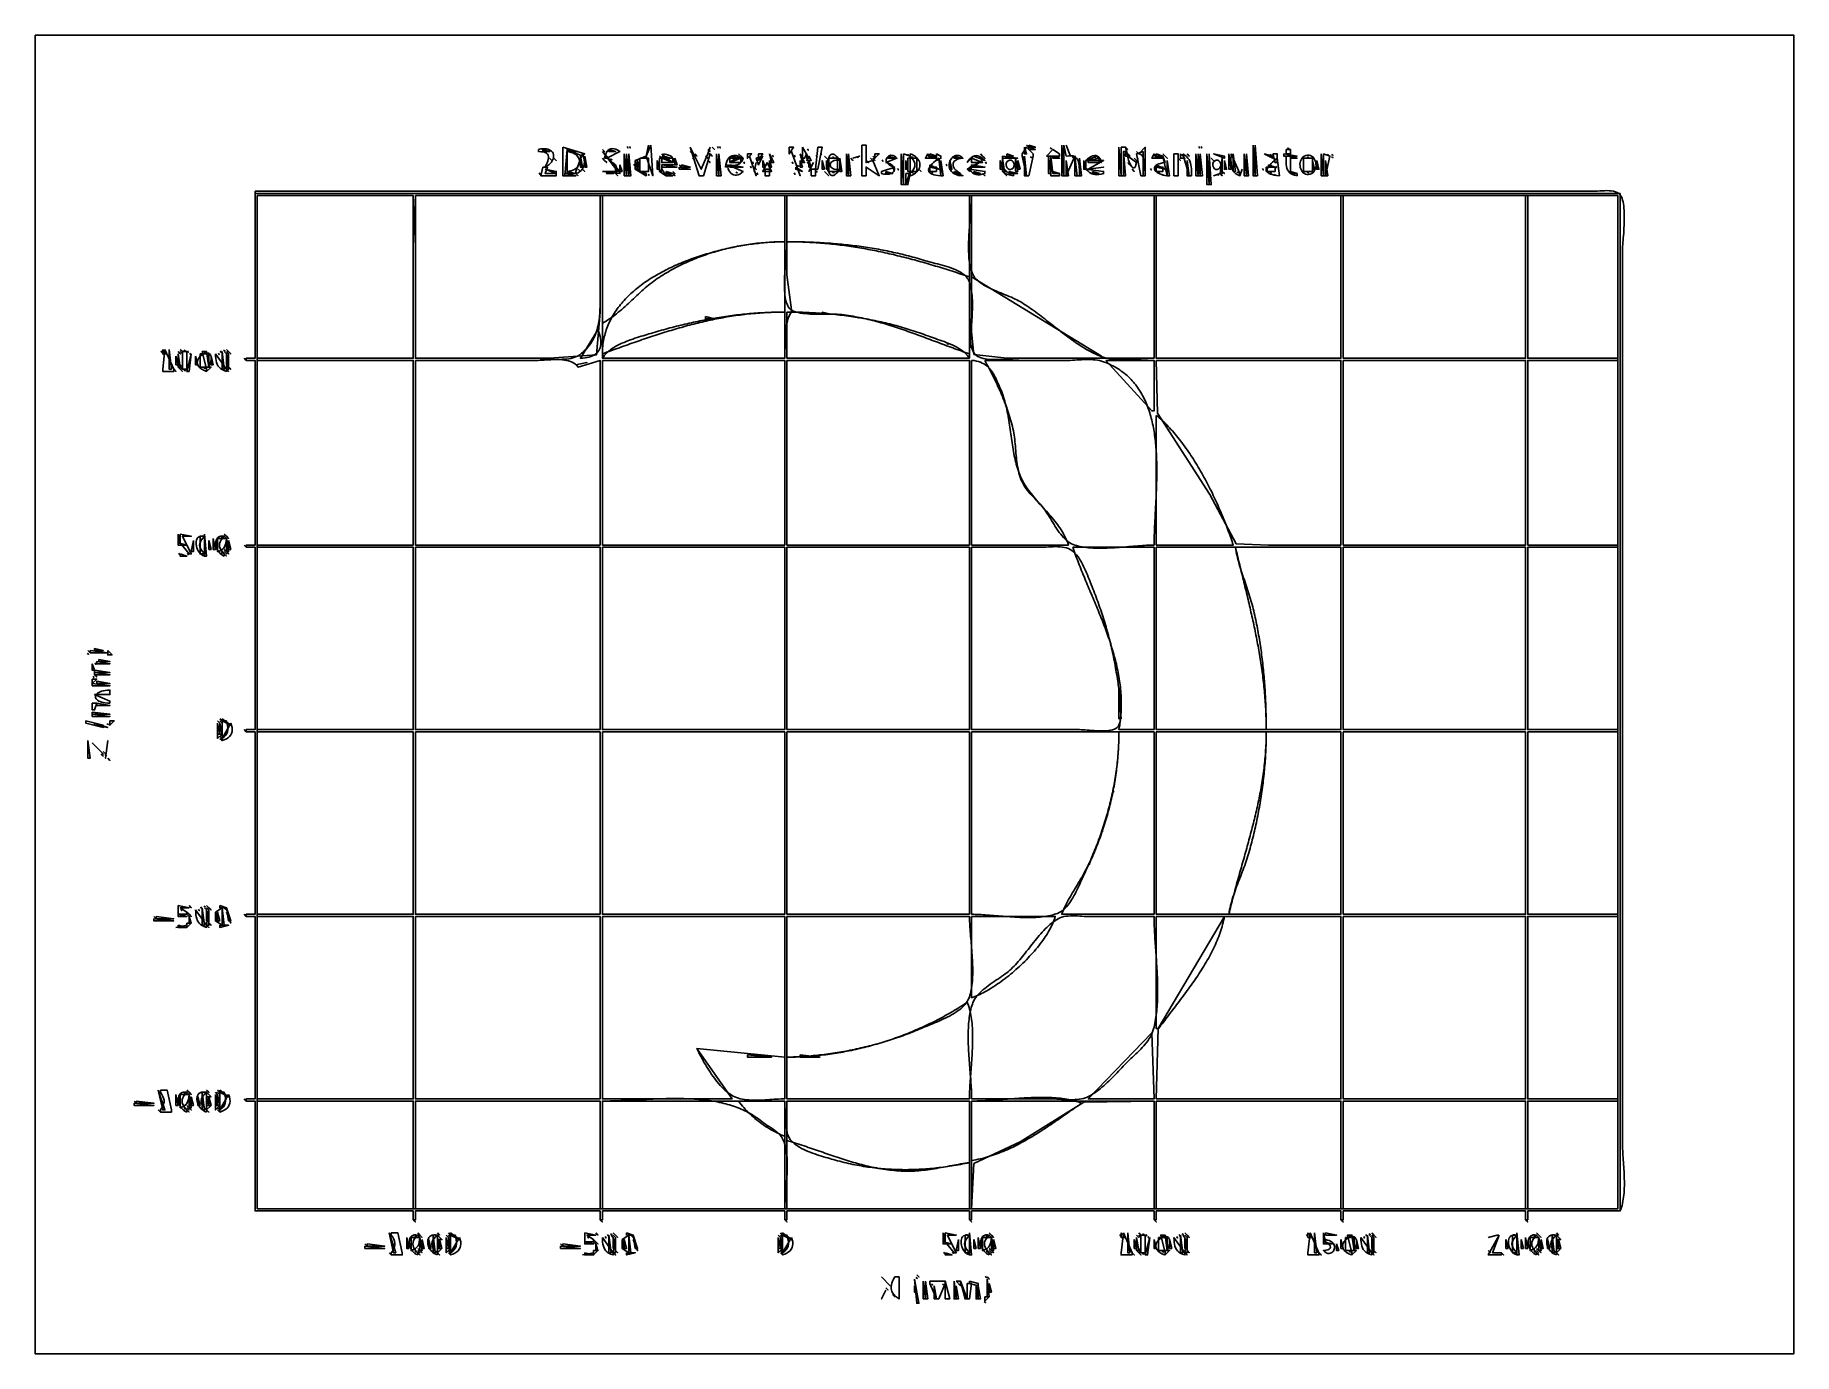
# Model space of a CAD drawing. Extents: x 0 to 800, y 0 to 600.
import ezdxf

# ---------------------------------------------------------------- set-up
doc = ezdxf.new("R2010")
doc.units = 0
for name, color, linetype in [('C133', 133, 'CONTINUOUS'), ('C142', 142, 'CONTINUOUS'), ('C143', 143, 'CONTINUOUS'), ('C151', 151, 'CONTINUOUS'), ('C18', 18, 'CONTINUOUS'), ('C19', 19, 'CONTINUOUS'), ('C250', 250, 'CONTINUOUS'), ('C251', 251, 'CONTINUOUS'), ('C252', 252, 'CONTINUOUS'), ('C253', 253, 'CONTINUOUS'), ('C254', 254, 'CONTINUOUS'), ('C27', 27, 'CONTINUOUS'), ('C28', 28, 'CONTINUOUS'), ('C29', 29, 'CONTINUOUS'), ('C37', 37, 'CONTINUOUS'), ('C39', 39, 'CONTINUOUS'), ('C47', 47, 'CONTINUOUS'), ('C49', 49, 'CONTINUOUS'), ('C59', 59, 'CONTINUOUS'), ('C7', 7, 'CONTINUOUS')]:
    doc.layers.add(name, color=color, linetype=linetype)

msp = doc.modelspace()

# ---------------------------------------------------------------- linework, layer by layer
at = {"layer": 'C133'}
msp.add_lwpolyline([(305, 472), (305, 471), (309, 471), (305, 472)], dxfattribs=at)
at = {"layer": 'C142'}
for points in [[(258, 455), (258.9772, 455.3544), (259.9517, 455.7078), (260.9237, 456.0598), (261.8931, 456.4106), (262.86, 456.76), (263.8246, 457.1079), (264.787, 457.4543), (265.7471, 457.7992), (266.7052, 458.1423), (267.6612, 458.4837), (268.6153, 458.8233), (269.5676, 459.1611), (270.5182, 459.4969), (271.467, 459.8307), (272.4143, 460.1623), (273.3601, 460.4919), (274.3045, 460.8192), (275.2475, 461.1442), (276.1894, 461.4668), (277.1301, 461.787), (278.0697, 462.1047), (279.0083, 462.4199), (279.9461, 462.7323), (280.883, 463.0421), (281.8193, 463.349), (282.7549, 463.6531), (283.6899, 463.9543), (284.6245, 464.2524), (285.5588, 464.5475), (286.4927, 464.8395), (287.4265, 465.1282), (288.3601, 465.4137), (289.2937, 465.6958), (290.2274, 465.9744), (291.1612, 466.2496), (292.0952, 466.5212), (293.0296, 466.7892), (293.9644, 467.0535), (294.8996, 467.314), (295.8355, 467.5706), (296.772, 467.8233), (297.7092, 468.0721), (298.6473, 468.3168), (299.5863, 468.5573), (300.5263, 468.7937), (301.4675, 469.0258), (302.4097, 469.2535), (303.3533, 469.4769), (304.2982, 469.6957), (305.2446, 469.91), (306.1925, 470.1197), (307.1419, 470.3247), (308.0931, 470.5249), (309.0461, 470.7203), (310.001, 470.9108), (310.9578, 471.0963), (311.9166, 471.2768), (312.8776, 471.4522), (313.8408, 471.6224), (314.8063, 471.7873), (315.7742, 471.9469), (316.7445, 472.1011), (317.7174, 472.2498), (318.693, 472.393), (319.6713, 472.5306), (320.6524, 472.6625), (321.6365, 472.7887), (322.6235, 472.909), (323.6136, 473.0235), (324.6069, 473.132), (325.6034, 473.2344), (326.6032, 473.3308), (327.6065, 473.421), (328.6133, 473.505), (329.6237, 473.5826), (330.6378, 473.6539), (331.6556, 473.7187), (332.6773, 473.7769), (333.7029, 473.8286), (334.7326, 473.8737), (335.7663, 473.912), (336.8043, 473.9434), (337.8466, 473.9681), (338.8932, 473.9857), (339.9443, 473.9964), (341, 474), (341, 506), (340.2577, 505.9968), (339.5057, 505.9873), (338.7442, 505.9714), (337.9736, 505.9491), (337.194, 505.9204), (336.4057, 505.8852), (335.6091, 505.8437), (334.8043, 505.7956), (333.9917, 505.7411), (333.1715, 505.68), (332.344, 505.6125), (331.5094, 505.5384), (330.6681, 505.4577), (329.8202, 505.3705), (328.9661, 505.2767), (328.1061, 505.1762), (327.2403, 505.0691), (326.3691, 504.9554), (325.4928, 504.835), (324.6116, 504.7079), (323.7257, 504.5741), (322.8355, 504.4335), (321.9412, 504.2862), (321.0431, 504.1322), (320.1414, 503.9713), (319.2365, 503.8037), (318.3285, 503.6292), (317.4178, 503.4479), (316.5047, 503.2598), (315.5893, 503.0647), (314.672, 502.8628), (313.7531, 502.6539), (312.8327, 502.4382), (311.9113, 502.2154), (310.9889, 501.9857), (310.066, 501.749), (309.1428, 501.5053), (308.2195, 501.2546), (307.2965, 500.9968), (306.3739, 500.732), (305.4521, 500.46), (304.5314, 500.181), (303.6119, 499.8948), (302.694, 499.6016), (301.7779, 499.3011), (300.864, 498.9935), (299.9524, 498.6787), (299.0434, 498.3566), (298.1374, 498.0274), (297.2346, 497.6908), (296.3352, 497.347), (295.4395, 496.996), (294.5479, 496.6376), (293.6604, 496.2719), (292.7776, 495.8988), (291.8995, 495.5184), (291.0265, 495.1306), (290.1588, 494.7354), (289.2967, 494.3328), (288.4405, 493.9227), (287.5904, 493.5052), (286.7468, 493.0802), (285.9098, 492.6477), (285.0798, 492.2077), (284.257, 491.7602), (283.4417, 491.3051), (282.6342, 490.8424), (281.8347, 490.3722), (281.0435, 489.8943), (280.2608, 489.4089), (279.487, 488.9157), (278.7223, 488.415), (277.967, 487.9065), (277.2213, 487.3903), (276.4855, 486.8665), (275.7599, 486.3348), (275.0447, 485.7955), (274.3403, 485.2483), (273.6469, 484.6934), (272.9647, 484.1306), (272.2941, 483.56), (271.6352, 482.9816), (270.9884, 482.3953), (270.354, 481.8011), (269.7321, 481.199), (269.1232, 480.589), (268.5273, 479.971), (267.9449, 479.3451), (267.3762, 478.7112), (266.8214, 478.0693), (266.2808, 477.4194), (265.7548, 476.7614), (265.2434, 476.0954), (264.7472, 475.4213), (264.2662, 474.7391), (263.8007, 474.0488), (263.3511, 473.3504), (262.9176, 472.6439), (262.5005, 471.9291), (262.1, 471.2062), (261.7165, 470.4751), (261.3501, 469.7357), (261.0012, 468.9881), (260.67, 468.2323), (260.3567, 467.4681), (260.0618, 466.6957), (259.7853, 465.915), (259.5277, 465.1259), (259.2891, 464.3285), (259.0698, 463.5226), (258.8702, 462.7084), (258.6904, 461.8858), (258.5308, 461.0548), (258.3916, 460.2153), (258.273, 459.3674), (258.1754, 458.5109), (258.0991, 457.646), (258.0442, 456.7725), (258.0111, 455.8905), (258, 455)], [(342, 506), (341.9908, 505.3364), (341.9646, 504.6097), (341.9233, 503.8245), (341.869, 502.9851), (341.8035, 502.0962), (341.7289, 501.1622), (341.6471, 500.1875), (341.5601, 499.1767), (341.4699, 498.1342), (341.3784, 497.0646), (341.2876, 495.9723), (341.1994, 494.8618), (341.1159, 493.7376), (341.0389, 492.6042), (340.9706, 491.466), (340.9128, 490.3277), (340.8675, 489.1935), (340.8366, 488.0681), (340.8222, 486.9559), (340.8263, 485.8614), (340.8507, 484.7892), (340.8975, 483.7436), (340.9685, 482.7291), (341.0659, 481.7504), (341.1916, 480.8117), (341.3474, 479.9177), (341.5355, 479.0728), (341.7577, 478.2816), (342.0161, 477.5484), (342.3125, 476.8778), (342.6491, 476.2742), (343.0277, 475.7423)], [(423.9722, 489.5007), (423.4652, 490.1444), (422.8653, 490.7486), (422.1807, 491.3151), (421.4199, 491.846), (420.5913, 492.3432), (419.7034, 492.8087), (418.7646, 493.2445), (417.7834, 493.6526), (416.7681, 494.035), (415.7272, 494.3936), (414.6691, 494.7305), (413.6024, 495.0477), (412.5353, 495.3471), (411.4763, 495.6307), (410.434, 495.9005), (409.4166, 496.1585), (408.4327, 496.4066), (407.4906, 496.647), (406.5988, 496.8815), (405.7658, 497.1122), (405, 497.341), (404.0404, 497.6384), (403.0797, 497.9297), (402.118, 498.215), (401.1552, 498.4944), (400.1913, 498.7679), (399.2265, 499.0355), (398.2606, 499.2972), (397.2937, 499.5532), (396.3258, 499.8034), (395.357, 500.048), (394.3872, 500.2868), (393.4165, 500.5201), (392.4448, 500.7478), (391.4723, 500.97), (390.4988, 501.1866), (389.5245, 501.3979), (388.5492, 501.6037), (387.5732, 501.8042), (386.5963, 501.9994), (385.6185, 502.1894), (384.64, 502.3741), (383.6606, 502.5536), (382.6805, 502.728), (381.6996, 502.8973), (380.718, 503.0616), (379.7356, 503.2209), (378.7525, 503.3752), (377.7686, 503.5246), (376.7841, 503.6691), (375.7989, 503.8089), (374.8131, 503.9438), (373.8265, 504.074), (372.8394, 504.1995), (371.8516, 504.3203), (370.8632, 504.4366), (369.8742, 504.5482), (368.8847, 504.6554), (367.8945, 504.7581), (366.9039, 504.8563), (365.9126, 504.9502), (364.9209, 505.0397), (363.9287, 505.1249), (362.9359, 505.2059), (361.9427, 505.2826), (360.949, 505.3552), (359.9549, 505.4236), (358.9603, 505.488), (357.9653, 505.5483), (356.9699, 505.6046), (355.9741, 505.657), (354.978, 505.7055), (353.9814, 505.7501), (352.9845, 505.7909), (351.9873, 505.8279), (350.9898, 505.8612), (349.992, 505.8908), (348.9938, 505.9167), (347.9954, 505.9391), (346.9967, 505.9578), (345.9978, 505.9731), (344.9987, 505.9849), (343.9993, 505.9933), (342.9997, 505.9983), (342, 506)], [(343.0277, 475.7422), (343.4698, 475.2947), (344.0233, 474.8983), (344.6793, 474.5498), (345.4288, 474.2462), (346.263, 473.9844), (347.173, 473.7615), (348.1497, 473.5743), (349.1844, 473.4198), (350.2681, 473.295), (351.3918, 473.1968), (352.5468, 473.1222), (353.724, 473.068), (354.9145, 473.0314), (356.1096, 473.0091), (357.3001, 472.9983), (358.4773, 472.9957), (359.6322, 472.9984), (360.7559, 473.0034), (361.8395, 473.0075), (362.8741, 473.0077), (363.8508, 473.001), (364.7606, 472.9844), (365.5947, 472.9547), (366.3441, 472.9089), (367, 472.8441), (368.0157, 472.7124), (369.0271, 472.571), (370.0342, 472.4201), (371.0371, 472.2599), (372.036, 472.0907), (373.0309, 471.9126), (374.022, 471.7258), (375.0094, 471.5307), (375.9933, 471.3274), (376.9736, 471.1162), (377.9505, 470.8972), (378.9242, 470.6707), (379.8948, 470.437), (380.8623, 470.1961), (381.8269, 469.9485), (382.7887, 469.6942), (383.7478, 469.4335), (384.7043, 469.1666), (385.6583, 468.8938), (386.61, 468.6152), (387.5595, 468.3311), (388.5068, 468.0418), (389.4521, 467.7473), (390.3955, 467.4481), (391.3372, 467.1442), (392.2771, 466.8359), (393.2155, 466.5234), (394.1524, 466.207), (395.0881, 465.8868), (396.0224, 465.5632), (396.9557, 465.2362), (397.888, 464.9062), (398.8194, 464.5733), (399.75, 464.2378), (400.68, 463.9), (401.6094, 463.5599), (402.5385, 463.2179), (403.4671, 462.8741), (404.3956, 462.5288), (405.324, 462.1823), (406.2524, 461.8346), (407.181, 461.4862), (408.1098, 461.1371), (409.039, 460.7876), (409.9686, 460.4379), (410.8988, 460.0883), (411.8298, 459.7389), (412.7615, 459.39), (413.6942, 459.0418), (414.6279, 458.6946), (415.5628, 458.3485), (416.4989, 458.0038), (417.4365, 457.6607), (418.3755, 457.3194), (419.3161, 456.9801), (420.2584, 456.6431), (421.2026, 456.3086), (422.1488, 455.9769), (423.0969, 455.648), (424.0473, 455.3223), (425, 455), (425.0081, 455.7066), (425.0315, 456.4629), (425.0687, 457.2657), (425.118, 458.112), (425.1781, 458.9986), (425.2472, 459.9225), (425.324, 460.8804), (425.4069, 461.8694), (425.4943, 462.8862), (425.5847, 463.9278), (425.6766, 464.991), (425.7684, 466.0728), (425.8586, 467.1699), (425.9458, 468.2795), (426.0283, 469.3981), (426.1045, 470.5229), (426.1731, 471.6507), (426.2325, 472.7783), (426.281, 473.9026), (426.3173, 475.0206), (426.3396, 476.1291), (426.3467, 477.225), (426.3368, 478.3051), (426.3084, 479.3665), (426.2601, 480.4059), (426.1903, 481.4202), (426.0975, 482.4064), (425.98, 483.3613), (425.8365, 484.2818), (425.6653, 485.1648), (425.465, 486.0072), (425.234, 486.8058), (424.9707, 487.5576), (424.6737, 488.2594), (424.3413, 488.9082), (423.9722, 489.5008)], [(426, 490), (426, 465), (427.027771, 454.742279), (442, 453), (485, 453), (485, 454), (426, 490)], [(256, 466), (248, 453), (249.0954, 453.034), (250.1261, 453.1277), (251.0914, 453.2799), (251.9906, 453.4896), (252.8229, 453.7561), (253.5874, 454.0781), (254.2836, 454.4548), (254.9105, 454.8852), (255.4675, 455.3683), (255.9538, 455.9031), (256.3687, 456.4887), (256.7113, 457.124), (256.981, 457.8081), (257.1769, 458.5401), (257.2984, 459.3189), (257.3446, 460.1436), (257.3149, 461.0131), (257.2084, 461.9266), (257.0244, 462.883), (256.7622, 463.8813), (256.421, 464.9206), (256, 466)], [(246, 450), (251, 451), (246, 450)], [(471.3788, 368.6033), (472.1199, 368.2871), (472.8975, 368.0021), (473.7097, 367.7471), (474.5545, 367.5208), (475.4299, 367.322), (476.3342, 367.1494), (477.2653, 367.0017), (478.2214, 366.8778), (479.2006, 366.7764), (480.2008, 366.6962), (481.2202, 366.636), (482.257, 366.5945), (483.3091, 366.5705), (484.3746, 366.5627), (485.4517, 366.5699), (486.5384, 366.5908), (487.6329, 366.6243), (488.733, 366.6689), (489.8371, 366.7236), (490.9431, 366.787), (492.0492, 366.8579), (493.1533, 366.935), (494.2537, 367.0172), (495.3484, 367.1031), (496.4354, 367.1914), (497.5129, 367.2811), (498.5789, 367.3707), (499.6315, 367.4591), (500.6688, 367.545), (501.6889, 367.6272), (502.6899, 367.7044), (503.6698, 367.7753), (504.6268, 367.8387), (505.5588, 367.8934), (506.4641, 367.9382), (507.3407, 367.9717), (508.1866, 367.9927), (509, 368), (509.0024, 368.7519), (509.0094, 369.5136), (509.0209, 370.2847), (509.0365, 371.0651), (509.0561, 371.8544), (509.0792, 372.6525), (509.1058, 373.4589), (509.1355, 374.2736), (509.168, 375.0961), (509.2032, 375.9263), (509.2407, 376.7639), (509.2804, 377.6087), (509.3219, 378.4602), (509.365, 379.3184), (509.4094, 380.1829), (509.4549, 381.0535), (509.5013, 381.9299), (509.5483, 382.8119), (509.5955, 383.6992), (509.6429, 384.5915), (509.69, 385.4885), (509.7368, 386.3901), (509.7828, 387.2959), (509.8279, 388.2057), (509.8717, 389.1192), (509.9142, 390.0361), (509.9549, 390.9563), (509.9936, 391.8794), (510.0301, 392.8051), (510.0641, 393.7333), (510.0954, 394.6636), (510.1237, 395.5959), (510.1488, 396.5297), (510.1703, 397.4649), (510.1881, 398.4012), (510.2019, 399.3383), (510.2115, 400.276), (510.2165, 401.214), (510.2167, 402.1521), (510.2119, 403.09), (510.2018, 404.0274), (510.1862, 404.964), (510.1648, 405.8997), (510.1374, 406.8341), (510.1036, 407.767), (510.0633, 408.6981), (510.0162, 409.6271), (509.962, 410.5539), (509.9005, 411.4781), (509.8314, 412.3994), (509.7544, 413.3177), (509.6694, 414.2326), (509.576, 415.1439), (509.4741, 416.0513), (509.3633, 416.9546), (509.2433, 417.8535), (509.114, 418.7477), (508.9751, 419.637), (508.8264, 420.5211), (508.6675, 421.3998), (508.4982, 422.2727), (508.3182, 423.1397), (508.1274, 424.0004), (507.9255, 424.8547), (507.7121, 425.7022), (507.4871, 426.5426), (507.2501, 427.3758), (507.001, 428.2014), (506.7395, 429.0192), (506.4653, 429.829), (506.1781, 430.6304), (505.8778, 431.4233), (505.5641, 432.2072), (505.2366, 432.9821), (504.8952, 433.7476), (504.5395, 434.5034), (504.1695, 435.2494), (503.7847, 435.9852), (503.3849, 436.7105), (502.9699, 437.4252), (502.5394, 438.1289), (502.0932, 438.8214), (501.631, 439.5024), (501.1525, 440.1717), (500.6575, 440.829), (500.1458, 441.474), (499.6171, 442.1065), (499.0711, 442.7262), (498.5076, 443.3329), (497.9263, 443.9263), (497.327, 444.5061), (496.7093, 445.0721), (496.0732, 445.6239), (495.4182, 446.1614), (494.7442, 446.6843), (494.0509, 447.1924), (493.3381, 447.6852), (492.6054, 448.1627), (491.8526, 448.6245), (491.0796, 449.0704), (490.2859, 449.5001), (489.4714, 449.9133), (488.6358, 450.3099), (487.7789, 450.6894), (486.9003, 451.0517), (486, 451.3966), (485.1162, 451.6844), (484.1943, 451.915), (483.239, 452.0936), (482.255, 452.2253), (481.247, 452.3151), (480.2198, 452.3682), (479.178, 452.3898), (478.1264, 452.385), (477.0697, 452.359), (476.0127, 452.3167), (474.96, 452.2635), (473.9164, 452.2043), (472.8866, 452.1444), (471.8754, 452.0889), (470.8873, 452.0429), (469.9273, 452.0115), (469, 452), (432, 452)], [(432, 452), (432.4837, 451.088), (432.9644, 450.1771), (433.4417, 449.267), (433.9154, 448.3574), (434.3852, 447.448), (434.8508, 446.5386), (435.3118, 445.6289), (435.7681, 444.7186), (436.2193, 443.8075), (436.6651, 442.8952), (437.1052, 441.9817), (437.5394, 441.0665), (437.9673, 440.1494), (438.3887, 439.2301), (438.8032, 438.3084), (439.2106, 437.3841), (439.6106, 436.4567), (440.0029, 435.5262), (440.3872, 434.5921), (440.7632, 433.6543), (441.1307, 432.7125), (441.4892, 431.7664), (441.8386, 430.8157), (442.1785, 429.8602), (442.5087, 428.8996), (442.8289, 427.9337), (443.1387, 426.9621), (443.4379, 425.9847), (443.7262, 425.0011), (444.0033, 424.0111), (444.269, 423.0144), (444.5228, 422.0108), (444.7646, 421), (444.9723, 420.0394), (445.155, 419.0633), (445.3158, 418.0733), (445.4575, 417.0711), (445.5831, 416.0583), (445.6956, 415.0366), (445.7978, 414.0076), (445.8927, 412.973), (445.9832, 411.9344), (446.0723, 410.8935), (446.163, 409.8519), (446.2581, 408.8112), (446.3606, 407.7732), (446.4735, 406.7394), (446.5997, 405.7116), (446.7421, 404.6914), (446.9037, 403.6803), (447.0874, 402.6802), (447.2961, 401.6925), (447.5329, 400.7191), (447.8005, 399.7614), (448.1021, 398.8213), (448.4404, 397.9002), (448.8186, 397), (449.2468, 396.1187), (449.7233, 395.2669), (450.2431, 394.4416), (450.8011, 393.6397), (451.3923, 392.8584), (452.0116, 392.0945), (452.654, 391.3453), (453.3145, 390.6076), (453.988, 389.8786), (454.6695, 389.1552), (455.3539, 388.4345), (456.0362, 387.7135), (456.7114, 386.9892), (457.3744, 386.2587), (458.0201, 385.5189), (458.6436, 384.767), (459.2399, 384), (459.7307, 383.319), (460.2313, 382.5798), (460.7421, 381.7905), (461.2635, 380.9593), (461.7959, 380.0942), (462.3396, 379.2035), (462.8952, 378.2953), (463.463, 377.3777), (464.0434, 376.4589), (464.6369, 375.5471), (465.2438, 374.6504), (465.8645, 373.7769), (466.4996, 372.9348), (467.1493, 372.1322), (467.8141, 371.3773), (468.4944, 370.6782), (469.1906, 370.0432), (469.9032, 369.4802), (470.6324, 368.9976), (471.3789, 368.6034)], [(510, 427), (510, 368), (545, 368), (544.7232, 368.8364), (544.4389, 369.6812), (544.1472, 370.534), (543.8481, 371.3942), (543.5416, 372.2618), (543.2278, 373.1361), (542.9067, 374.017), (542.5784, 374.904), (542.2429, 375.7968), (541.9003, 376.695), (541.5506, 377.5983), (541.1938, 378.5064), (540.83, 379.4187), (540.4593, 380.3351), (540.0817, 381.2551), (539.6972, 382.1784), (539.3059, 383.1046), (538.9078, 384.0334), (538.503, 384.9644), (538.0916, 385.8973), (537.6734, 386.8316), (537.2487, 387.7671), (536.8175, 388.7034), (536.3797, 389.64), (535.9355, 390.5768), (535.4849, 391.5133), (535.0279, 392.4491), (534.5645, 393.3839), (534.095, 394.3173), (533.6192, 395.249), (533.1372, 396.1787), (532.649, 397.1059), (532.1548, 398.0303), (531.6545, 398.9515), (531.1483, 399.8692), (530.636, 400.7831), (530.1179, 401.6927), (529.5939, 402.5978), (529.064, 403.4979), (528.5284, 404.3927), (527.9871, 405.2819), (527.4401, 406.1651), (526.8874, 407.0418), (526.3292, 407.9119), (525.7654, 408.7749), (525.1961, 409.6304), (524.6213, 410.4781), (524.0412, 411.3177), (523.4556, 412.1487), (522.8648, 412.9709), (522.2686, 413.7838), (521.6673, 414.5871), (521.0607, 415.3805), (520.449, 416.1636), (519.8322, 416.9361), (519.2104, 417.6975), (518.5836, 418.4475), (517.9518, 419.1858), (517.3151, 419.912), (516.6735, 420.6258), (516.0271, 421.3267), (515.3759, 422.0145), (514.72, 422.6888), (514.0594, 423.3492), (513.3942, 423.9953), (512.7243, 424.6269), (512.0499, 425.2435), (511.3711, 425.8447), (510.6877, 426.4304), (510, 427)], [(472, 367), (472.3078, 366.1078), (472.6214, 365.2159), (472.9407, 364.3242), (473.2653, 363.4327), (473.5949, 362.5413), (473.9294, 361.65), (474.2685, 360.7587), (474.6119, 359.8675), (474.9593, 358.9763), (475.3106, 358.0851), (475.6654, 357.1939), (476.0234, 356.3025), (476.3845, 355.4111), (476.7484, 354.5195), (477.1148, 353.6277), (477.4834, 352.7357), (477.8541, 351.8435), (478.2265, 350.951), (478.6003, 350.0582), (478.9755, 349.1651), (479.3516, 348.2716), (479.7284, 347.3777), (480.1057, 346.4835), (480.4832, 345.5887), (480.8606, 344.6935), (481.2377, 343.7978), (481.6143, 342.9015), (481.9901, 342.0046), (482.3648, 341.1072), (482.7381, 340.2091), (483.1099, 339.3103), (483.4798, 338.4109), (483.8476, 337.5107), (484.2131, 336.6098), (484.5759, 335.708), (484.9359, 334.8055), (485.2927, 333.9021), (485.6462, 332.9978), (485.996, 332.0926), (486.3419, 331.1865), (486.6837, 330.2794), (487.0211, 329.3713), (487.3538, 328.4621), (487.6815, 327.5519), (488.0041, 326.6406), (488.3213, 325.7282), (488.6327, 324.8146), (488.9383, 323.8998), (489.2376, 322.9838), (489.5304, 322.0666), (489.8165, 321.1481), (490.0957, 320.2282), (490.3676, 319.307), (490.632, 318.3845), (490.8887, 317.4605), (491.1374, 316.5352), (491.3778, 315.6083), (491.6097, 314.68), (491.8329, 313.7501), (492.047, 312.8187), (492.2518, 311.8857), (492.4471, 310.951), (492.6326, 310.0147), (492.808, 309.0768), (492.9732, 308.1371), (493.1277, 307.1957), (493.2714, 306.2525), (493.4041, 305.3075), (493.5254, 304.3607), (493.6351, 303.4121), (493.733, 302.4615), (493.8188, 301.509), (493.8922, 300.5545), (493.953, 299.5981), (494.0009, 298.6396), (494.0357, 297.6791), (494.057, 296.7166), (494.0648, 295.7519), (494.0586, 294.785), (494.0383, 293.816), (494.0036, 292.8448), (493.9542, 291.8714), (493.8898, 290.8957), (493.8103, 289.9177), (493.7154, 288.9374), (493.6047, 287.9548), (493.4781, 286.9697), (493.3353, 285.9822), (493.176, 284.9923), (493, 284), (509, 284), (509, 367), (472, 367)], [(510, 367), (510, 284), (560, 284), (559.9969, 285.0584), (559.9877, 286.1128), (559.9725, 287.1633), (559.9514, 288.2099), (559.9244, 289.2527), (559.8917, 290.2918), (559.8533, 291.3274), (559.8092, 292.3594), (559.7596, 293.388), (559.7045, 294.4132), (559.644, 295.4352), (559.5783, 296.454), (559.5073, 297.4697), (559.4311, 298.4824), (559.3499, 299.4922), (559.2637, 300.4992), (559.1726, 301.5034), (559.0767, 302.5049), (558.976, 303.5039), (558.8706, 304.5004), (558.7606, 305.4944), (558.6461, 306.4862), (558.5272, 307.4757), (558.4039, 308.463), (558.2763, 309.4483), (558.1445, 310.4317), (558.0086, 311.4131), (557.8687, 312.3927), (557.7247, 313.3706), (557.5769, 314.3468), (557.4253, 315.3215), (557.2699, 316.2948), (557.1109, 317.2666), (556.9483, 318.2372), (556.7822, 319.2065), (556.6127, 320.1747), (556.4399, 321.1419), (556.2638, 322.1081), (556.0845, 323.0735), (555.9021, 324.038), (555.7167, 325.0019), (555.5284, 325.9652), (555.3372, 326.9279), (555.1432, 327.8902), (554.9464, 328.8521), (554.7471, 329.8138), (554.5452, 330.7753), (554.3408, 331.7366), (554.1341, 332.698), (553.925, 333.6594), (553.7137, 334.621), (553.5002, 335.5828), (553.2846, 336.545), (553.0671, 337.5076), (552.8476, 338.4706), (552.6262, 339.4343), (552.4032, 340.3986), (552.1784, 341.3637), (551.952, 342.3296), (551.7241, 343.2964), (551.4947, 344.2642), (551.264, 345.2332), (551.0319, 346.2033), (550.7987, 347.1747), (550.5643, 348.1474), (550.3289, 349.1216), (550.0925, 350.0973), (549.8551, 351.0746), (549.617, 352.0536), (549.3781, 353.0344), (549.1386, 354.017), (548.8985, 355.0016), (548.6578, 355.9883), (548.4168, 356.977), (548.1754, 357.968), (547.9337, 358.9612), (547.6918, 359.9568), (547.4498, 360.9549), (547.2078, 361.9556), (546.9658, 362.9588), (546.724, 363.9648), (546.4823, 364.9736), (546.241, 365.9853), (546, 367), (510, 367)], [(493, 283), (492.996, 281.9951), (492.9841, 280.991), (492.9643, 279.9877), (492.9367, 278.9851), (492.9012, 277.9833), (492.858, 276.9822), (492.8071, 275.9821), (492.7485, 274.9828), (492.6823, 273.9843), (492.6085, 272.9868), (492.5271, 271.9902), (492.4382, 270.9946), (492.3418, 270), (492.238, 269.0064), (492.1268, 268.0138), (492.0083, 267.0223), (491.8825, 266.0319), (491.7494, 265.0426), (491.609, 264.0544), (491.4615, 263.0674), (491.3069, 262.0816), (491.1451, 261.097), (490.9763, 260.1136), (490.8004, 259.1315), (490.6176, 258.1507), (490.4279, 257.1713), (490.2312, 256.1931), (490.0277, 255.2163), (489.8174, 254.241), (489.6003, 253.267), (489.3765, 252.2945), (489.146, 251.3234), (488.9089, 250.3538), (488.6651, 249.3858), (488.4148, 248.4193), (488.158, 247.4544), (487.8947, 246.491), (487.6249, 245.5293), (487.3487, 244.5693), (487.0662, 243.6109), (486.7774, 242.6542), (486.4823, 241.6992), (486.1809, 240.7459), (485.8734, 239.7945), (485.5597, 238.8448), (485.2399, 237.897), (484.914, 236.951), (484.5821, 236.0069), (484.2442, 235.0646), (483.9004, 234.1243), (483.5506, 233.186), (483.195, 232.2496), (482.8336, 231.3152), (482.4664, 230.3829), (482.0934, 229.4526), (481.7148, 228.5243), (481.3305, 227.5982), (480.9406, 226.6742), (480.5451, 225.7523), (480.144, 224.8327), (479.7375, 223.9152), (479.3256, 223), (478.9019, 222.0903), (478.461, 221.1885), (478.0047, 220.2938), (477.5344, 219.4056), (477.0519, 218.523), (476.5588, 217.6454), (476.0568, 216.772), (475.5474, 215.902), (475.0324, 215.0348), (474.5134, 214.1696), (473.9919, 213.3056), (473.4697, 212.4422), (472.9484, 211.5786), (472.4297, 210.714), (471.9151, 209.8478), (471.4063, 208.9792), (470.905, 208.1075), (470.4128, 207.2319), (469.9314, 206.3517), (469.4623, 205.4662), (469.0073, 204.5746), (468.5679, 203.6762), (468.1458, 202.7703), (467.7427, 201.8561), (467.3602, 200.9329), (467, 200), (509, 200), (509, 283), (493, 283)], [(510, 283), (510, 200), (543, 200), (543.2388, 201.0002), (543.4804, 201.9975), (543.7248, 202.9919), (543.9716, 203.9835), (544.2209, 204.9725), (544.4725, 205.9587), (544.7262, 206.9425), (544.9818, 207.9238), (545.2394, 208.9028), (545.4987, 209.8795), (545.7596, 210.8539), (546.0219, 211.8263), (546.2856, 212.7967), (546.5504, 213.7652), (546.8163, 214.7318), (547.0832, 215.6967), (547.3508, 216.6599), (547.619, 217.6215), (547.8878, 218.5816), (548.157, 219.5403), (548.4264, 220.4977), (548.6959, 221.4539), (548.9654, 222.4089), (549.2348, 223.3629), (549.5038, 224.3159), (549.7724, 225.268), (550.0405, 226.2193), (550.3078, 227.1699), (550.5743, 228.1199), (550.8399, 229.0694), (551.1043, 230.0184), (551.3675, 230.967), (551.6293, 231.9153), (551.8896, 232.8635), (552.1483, 233.8116), (552.4052, 234.7596), (552.6602, 235.7077), (552.9131, 236.656), (553.1638, 237.6045), (553.4122, 238.5533), (553.6582, 239.5026), (553.9016, 240.4523), (554.1422, 241.4027), (554.38, 242.3537), (554.6148, 243.3055), (554.8464, 244.2582), (555.0748, 245.2117), (555.2998, 246.1663), (555.5213, 247.1221), (555.7391, 248.079), (555.9531, 249.0372), (556.1631, 249.9967), (556.3691, 250.9578), (556.5708, 251.9204), (556.7682, 252.8846), (556.9612, 253.8505), (557.1495, 254.8182), (557.333, 255.7878), (557.5117, 256.7594), (557.6854, 257.7331), (557.8539, 258.7089), (558.0171, 259.687), (558.1749, 260.6674), (558.3271, 261.6502), (558.4736, 262.6355), (558.6143, 263.6233), (558.749, 264.6139), (558.8777, 265.6072), (559, 266.6034), (559.1161, 267.6025), (559.2256, 268.6046), (559.3284, 269.6098), (559.4245, 270.6182), (559.5137, 271.6299), (559.5959, 272.645), (559.6708, 273.6635), (559.7385, 274.6856), (559.7986, 275.7113), (559.8512, 276.7407), (559.8961, 277.7739), (559.9331, 278.811), (559.9622, 279.852), (559.9831, 280.8972), (559.9957, 281.9464), (560, 283), (510, 283)], [(426, 116), (462, 116), (462.8973, 115.988), (463.8312, 115.9557), (464.7961, 115.9089), (465.7867, 115.853), (466.7978, 115.7937), (467.8238, 115.7365), (468.8596, 115.6872), (469.8998, 115.6512), (470.9389, 115.6342), (471.9717, 115.6418), (472.9928, 115.6796), (473.9969, 115.7532), (474.9786, 115.8681), (475.9326, 116.0301), (476.8535, 116.2447), (477.736, 116.5175), (478.5748, 116.8541), (479.4442, 117.274), (480.3047, 117.7377), (481.156, 118.2421), (481.9984, 118.7842), (482.8318, 119.3612), (483.6562, 119.97), (484.4717, 120.6076), (485.2783, 121.2712), (486.0761, 121.9577), (486.865, 122.6643), (487.6452, 123.3879), (488.4165, 124.1256), (489.1791, 124.8744), (489.9331, 125.6314), (490.6783, 126.3936), (491.4149, 127.1581), (492.1429, 127.9218), (492.8623, 128.6819), (493.5731, 129.4354), (494.2754, 130.1793), (494.9692, 130.9107), (495.6545, 131.6265), (496.3314, 132.3239), (497, 133), (497.6838, 133.6717), (498.3944, 134.3505), (499.1257, 135.0376), (499.8718, 135.7339), (500.6265, 136.4403), (501.3839, 137.1579), (502.1379, 137.8877), (502.8825, 138.6305), (503.6117, 139.3875), (504.3194, 140.1597), (504.9997, 140.9479), (505.6464, 141.7533), (506.2537, 142.5767), (506.8153, 143.4192), (507.3255, 144.2818), (507.778, 145.1655), (508.1668, 146.0712), (508.4861, 147), (508.7293, 147.8471), (508.9552, 148.7082), (509.1641, 149.5828), (509.3565, 150.4704), (509.5331, 151.3705), (509.6941, 152.2825), (509.8402, 153.2059), (509.9719, 154.1402), (510.0896, 155.0849), (510.1939, 156.0394), (510.2852, 157.0032), (510.364, 157.9759), (510.4309, 158.9568), (510.4862, 159.9455), (510.5307, 160.9414), (510.5646, 161.9441), (510.5886, 162.9529), (510.603, 163.9675), (510.6085, 164.9872), (510.6056, 166.0115), (510.5946, 167.0399), (510.5761, 168.0719), (510.5506, 169.107), (510.5187, 170.1446), (510.4807, 171.1843), (510.4372, 172.2254), (510.3888, 173.2676), (510.3358, 174.3102), (510.2788, 175.3527), (510.2183, 176.3947), (510.1547, 177.4355), (510.0887, 178.4748), (510.0206, 179.5119), (509.951, 180.5463), (509.8804, 181.5775), (509.8092, 182.605), (509.738, 183.6283), (509.6673, 184.6469), (509.5975, 185.6601), (509.5292, 186.6676), (509.4628, 187.6688), (509.3989, 188.6631), (509.338, 189.65), (509.2805, 190.6291), (509.2269, 191.5997), (509.1778, 192.5615), (509.1336, 193.5138), (509.0948, 194.4561), (509.062, 195.3879), (509.0356, 196.3088), (509.0161, 197.218), (509.0041, 198.1153), (509, 199), (479, 199), (478.0997, 199.0149), (477.1503, 199.0534), (476.1612, 199.1063), (475.1414, 199.1643), (474.1002, 199.2179), (473.0469, 199.258), (471.9907, 199.2751), (470.9407, 199.2601), (469.9062, 199.2035), (468.8965, 199.0961), (467.9207, 198.9286), (466.9881, 198.6916), (466.1078, 198.3759), (465.2893, 197.9722), (464.5247, 197.5093), (463.7721, 197.0083), (463.0311, 196.4712), (462.301, 195.9002), (461.5813, 195.2975), (460.8713, 194.6654), (460.1706, 194.006), (459.4786, 193.3216), (458.7946, 192.6142), (458.1182, 191.8862), (457.4488, 191.1398), (456.7858, 190.377), (456.1286, 189.6002), (455.4767, 188.8115), (454.8295, 188.0131), (454.1864, 187.2072), (453.547, 186.3961), (452.9105, 185.5818), (452.2765, 184.7667), (451.6443, 183.9529), (451.0135, 183.1426), (450.3835, 182.338), (449.7536, 181.5413), (449.1234, 180.7547), (448.4922, 179.9804), (447.8595, 179.2206), (447.2247, 178.4775), (446.5873, 177.7533), (445.9467, 177.0502), (445.3023, 176.3704), (444.6536, 175.7161), (444, 175.0895), (443.3762, 174.5322), (442.7018, 173.9728), (441.9824, 173.4107), (441.2237, 172.8451), (440.4315, 172.2755), (439.6114, 171.7014), (438.7692, 171.1221), (437.9106, 170.5371), (437.0413, 169.9457), (436.167, 169.3473), (435.2935, 168.7415), (434.4264, 168.1275), (433.5714, 167.5047), (432.7343, 166.8727), (431.9208, 166.2308), (431.1366, 165.5783), (430.3874, 164.9148), (429.679, 164.2396), (429.0169, 163.5521), (428.4071, 162.8517), (427.8551, 162.1379), (427.3666, 161.41), (426.9475, 160.6674), (426.6034, 159.9097)], [(510, 199), (510, 148), (511, 148), (511.5449, 148.7324), (512.0978, 149.4703), (512.6581, 150.2138), (513.2255, 150.9626), (513.7994, 151.7168), (514.3793, 152.4762), (514.9648, 153.2407), (515.5552, 154.0104), (516.1502, 154.785), (516.7493, 155.5645), (517.3519, 156.3488), (517.9576, 157.1379), (518.5658, 157.9317), (519.1762, 158.73), (519.7881, 159.5328), (520.4011, 160.3401), (521.0147, 161.1517), (521.6285, 161.9675), (522.2418, 162.7876), (522.8544, 163.6117), (523.4655, 164.4398), (524.0748, 165.2719), (524.6817, 166.1078), (525.2859, 166.9475), (525.8867, 167.7909), (526.4836, 168.6378), (527.0763, 169.4883), (527.6642, 170.3423), (528.2468, 171.1996), (528.8235, 172.0602), (529.3941, 172.924), (529.9578, 173.7909), (530.5143, 174.6608), (531.0631, 175.5337), (531.6036, 176.4095), (532.1353, 177.2881), (532.6579, 178.1693), (533.1707, 179.0532), (533.6734, 179.9397), (534.1653, 180.8286), (534.646, 181.7199), (535.1151, 182.6135), (535.572, 183.5094), (536.0162, 184.4074), (536.4472, 185.3074), (536.8646, 186.2094), (537.2679, 187.1133), (537.6565, 188.0191), (538.0301, 188.9265), (538.388, 189.8357), (538.7297, 190.7464), (539.0549, 191.6585), (539.363, 192.5721), (539.6536, 193.4871), (539.926, 194.4032), (540.1799, 195.3206), (540.4147, 196.239), (540.63, 197.1584), (540.8252, 198.0788), (541, 199), (510, 199)], [(424, 160), (423.1903, 159.4602), (422.376, 158.9257), (421.557, 158.3965), (420.7334, 157.8727), (419.9053, 157.3543), (419.0728, 156.8412), (418.2358, 156.3335), (417.3946, 155.8313), (416.5491, 155.3345), (415.6994, 154.8432), (414.8456, 154.3574), (413.9877, 153.8771), (413.1259, 153.4023), (412.2601, 152.933), (411.3905, 152.4693), (410.517, 152.0112), (409.6399, 151.5587), (408.7591, 151.1119), (407.8747, 150.6706), (406.9868, 150.2351), (406.0955, 149.8052), (405.2008, 149.381), (404.3027, 148.9626), (403.4014, 148.5499), (402.4969, 148.143), (401.5893, 147.7418), (400.6786, 147.3465), (399.765, 146.957), (398.8484, 146.5733), (397.929, 146.1955), (397.0067, 145.8235), (396.0818, 145.4575), (395.1542, 145.0974), (394.224, 144.7433), (393.2913, 144.3951), (392.3562, 144.0529), (391.4186, 143.7167), (390.4788, 143.3865), (389.5367, 143.0624), (388.5924, 142.7443), (387.6459, 142.4324), (386.6975, 142.1265), (385.747, 141.8267), (384.7946, 141.5331), (383.8404, 141.2457), (382.8844, 140.9644), (381.9266, 140.6894), (380.9672, 140.4206), (380.0062, 140.158), (379.0437, 139.9016), (378.0798, 139.6516), (377.1144, 139.4079), (376.1477, 139.1705), (375.1798, 138.9394), (374.2107, 138.7147), (373.2405, 138.4964), (372.2692, 138.2845), (371.2969, 138.079), (370.3237, 137.8799), (369.3497, 137.6873), (368.3748, 137.5012), (367.3993, 137.3216), (366.4231, 137.1485), (365.4462, 136.982), (364.4689, 136.822), (363.4912, 136.6686), (362.513, 136.5219), (361.5345, 136.3817), (360.5558, 136.2482), (359.5768, 136.1213), (358.5978, 136.0011), (357.6187, 135.8877), (356.6396, 135.7809), (355.6606, 135.6809), (354.6817, 135.5877), (353.703, 135.5012), (352.7247, 135.4215), (351.7466, 135.3487), (350.769, 135.2827), (349.7919, 135.2236), (348.8153, 135.1713), (347.8393, 135.126), (346.864, 135.0876), (345.8894, 135.0561), (344.9157, 135.0315), (343.9428, 135.014), (342.9709, 135.0035), (342, 135), (342, 116), (425, 116), (425.0055, 116.843), (425.0214, 117.7075), (425.0471, 118.5922), (425.0815, 119.4963), (425.124, 120.4185), (425.1737, 121.3578), (425.2298, 122.3132), (425.2914, 123.2836), (425.3577, 124.2679), (425.428, 125.2651), (425.5014, 126.2741), (425.5771, 127.2938), (425.6542, 128.3232), (425.732, 129.3612), (425.8096, 130.4068), (425.8863, 131.4588), (425.9611, 132.5162), (426.0333, 133.578), (426.102, 134.6431), (426.1665, 135.7103), (426.226, 136.7788), (426.2795, 137.8473), (426.3263, 138.9149), (426.3656, 139.9804), (426.3965, 141.0428), (426.4182, 142.1011), (426.43, 143.1541), (426.4309, 144.2008), (426.4202, 145.2401), (426.3971, 146.2711), (426.3607, 147.2925), (426.3102, 148.3034), (426.2448, 149.3027), (426.1637, 150.2892), (426.0661, 151.2621), (425.9511, 152.2201), (425.8179, 153.1622), (425.6657, 154.0874), (425.4937, 154.9946), (425.3011, 155.8827), (425.0871, 156.7507), (424.8507, 157.5975), (424.5913, 158.422), (424.308, 159.2232), (424, 160)], [(426.6033, 159.9097), (426.3133, 159.1372), (426.0477, 158.3396), (425.8055, 157.5181), (425.5859, 156.6737), (425.3882, 155.8075), (425.2115, 154.9207), (425.0549, 154.0143), (424.9178, 153.0894), (424.7991, 152.1472), (424.6983, 151.1888), (424.6143, 150.2152), (424.5465, 149.2276), (424.4939, 148.2271), (424.4558, 147.2147), (424.4314, 146.1916), (424.4198, 145.1589), (424.4202, 144.1178), (424.4319, 143.0692), (424.4539, 142.0143), (424.4855, 140.9542), (424.5259, 139.8901), (424.5742, 138.823), (424.6296, 137.754), (424.6914, 136.6842), (424.7586, 135.6148), (424.8305, 134.5468), (424.9063, 133.4814), (424.9851, 132.4196), (425.0662, 131.3626), (425.1486, 130.3114), (425.2317, 129.2673), (425.3145, 128.2312), (425.3963, 127.2043), (425.4763, 126.1876), (425.5536, 125.1824), (425.6274, 124.1897), (425.6968, 123.2105), (425.7612, 122.2461), (425.8197, 121.2975), (425.8713, 120.3658), (425.9155, 119.4522), (425.9512, 118.5577), (425.9777, 117.6834), (425.9943, 116.8304), (426, 116)], [(301, 139), (301.3473, 138.2729), (301.7175, 137.5138), (302.1098, 136.726), (302.5238, 135.9126), (302.9588, 135.077), (303.4143, 134.2225), (303.8897, 133.3525), (304.3844, 132.4701), (304.8979, 131.5786), (305.4296, 130.6815), (305.979, 129.7819), (306.5453, 128.8831), (307.1282, 127.9885), (307.7269, 127.1013), (308.341, 126.2248), (308.9699, 125.3623), (309.6129, 124.5172), (310.2696, 123.6927), (310.9393, 122.892), (311.6215, 122.1185), (312.3155, 121.3755), (313.021, 120.6663), (313.7372, 119.9942), (314.4635, 119.3623), (315.1995, 118.7742), (315.9446, 118.233), (316.6981, 117.742), (317.4595, 117.3045), (318.2282, 116.9238), (319.0038, 116.6033), (319.8643, 116.3145), (320.7601, 116.0721), (321.6877, 115.8726), (322.644, 115.7129), (323.6256, 115.5898), (324.6292, 115.5002), (325.6516, 115.4408), (326.6895, 115.4083), (327.7395, 115.3997), (328.7984, 115.4118), (329.8628, 115.4412), (330.9296, 115.4849), (331.9954, 115.5395), (333.0569, 115.6021), (334.1108, 115.6692), (335.1539, 115.7377), (336.1828, 115.8045), (337.1943, 115.8664), (338.185, 115.92), (339.1517, 115.9623), (340.0911, 115.99), (341, 116), (341, 135), (301, 139)], [(320, 115), (320.5554, 114.2488), (321.1375, 113.5022), (321.7452, 112.761), (322.3773, 112.0261), (323.0325, 111.2986), (323.7099, 110.5792), (324.4082, 109.869), (325.1263, 109.1688), (325.863, 108.4795), (326.6172, 107.8022), (327.3877, 107.1377), (328.1734, 106.4869), (328.9732, 105.8507), (329.7858, 105.2302), (330.6102, 104.6261), (331.4452, 104.0395), (332.2896, 103.4712), (333.1423, 102.9222), (334.0021, 102.3933), (334.868, 101.8856), (335.7386, 101.3999), (336.613, 100.9371), (337.4899, 100.4983), (338.3682, 100.0842), (339.2467, 99.6958), (340.1244, 99.3341), (341, 99), (341, 115), (320, 115)], [(342, 115), (341.9858, 114.1267), (341.9476, 113.1993), (341.8922, 112.2258), (341.8261, 111.2142), (341.7561, 110.1724), (341.6887, 109.1084), (341.6307, 108.0301), (341.5887, 106.9454), (341.5692, 105.8624), (341.5791, 104.7891), (341.625, 103.7332), (341.7134, 102.7029), (341.8511, 101.7061), (342.0447, 100.7507), (342.3009, 99.8448), (342.6264, 98.9962), (343.0277, 98.2129), (343.4842, 97.5288), (344.0249, 96.8729), (344.6432, 96.2444), (345.3324, 95.6427), (346.0857, 95.0672), (346.8965, 94.5172), (347.7582, 93.992), (348.664, 93.491), (349.6072, 93.0135), (350.5811, 92.5588), (351.5792, 92.1264), (352.5946, 91.7154), (353.6207, 91.3253), (354.6508, 90.9555), (355.6783, 90.6052), (356.6964, 90.2738), (357.6985, 89.9606), (358.6779, 89.665), (359.6278, 89.3863), (360.5417, 89.1238), (361.4128, 88.8769), (362.2345, 88.645), (363, 88.4274), (364.0004, 88.145), (364.999, 87.872), (365.9956, 87.6084), (366.9905, 87.354), (367.9836, 87.1089), (368.975, 86.873), (369.9648, 86.6462), (370.9532, 86.4285), (371.94, 86.2198), (372.9255, 86.0201), (373.9096, 85.8294), (374.8925, 85.6475), (375.8742, 85.4745), (376.8549, 85.3103), (377.8344, 85.1548), (378.813, 85.008), (379.7907, 84.8699), (380.7676, 84.7403), (381.7437, 84.6193), (382.7191, 84.5068), (383.6939, 84.4028), (384.6682, 84.3071), (385.6419, 84.2197), (386.6153, 84.1407), (387.5883, 84.0699), (388.561, 84.0073), (389.5336, 83.9529), (390.506, 83.9065), (391.4783, 83.8682), (392.4507, 83.8379), (393.4231, 83.8155), (394.3957, 83.8011), (395.3685, 83.7945), (396.3416, 83.7956), (397.315, 83.8046), (398.2889, 83.8212), (399.2633, 83.8455), (400.2382, 83.8774), (401.2138, 83.9168), (402.19, 83.9638), (403.1671, 84.0182), (404.145, 84.08), (405.1238, 84.1491), (406.1036, 84.2256), (407.0845, 84.3093), (408.0664, 84.4002), (409.0496, 84.4982), (410.034, 84.6034), (411.0198, 84.7156), (412.007, 84.8349), (412.9957, 84.9611), (413.9859, 85.0942), (414.9777, 85.2341), (415.9712, 85.3809), (416.9664, 85.5344), (417.9635, 85.6946), (418.9625, 85.8615), (419.9634, 86.035), (420.9664, 86.2151), (421.9714, 86.4017), (422.9787, 86.5947), (423.9882, 86.7941), (425, 87), (425, 115), (342, 115)], [(426, 115), (426, 88), (426.9825, 88.1547), (427.9604, 88.3278), (428.9335, 88.5188), (429.9021, 88.7274), (430.866, 88.953), (431.8254, 89.1953), (432.7803, 89.4539), (433.7307, 89.7283), (434.6768, 90.0182), (435.6186, 90.3231), (436.5561, 90.6427), (437.4894, 90.9764), (438.4186, 91.3239), (439.3436, 91.6849), (440.2646, 92.0587), (441.1816, 92.4452), (442.0947, 92.8437), (443.0038, 93.254), (443.9092, 93.6756), (444.8107, 94.1081), (445.7085, 94.5511), (446.6027, 95.0042), (447.4932, 95.4669), (448.3801, 95.9389), (449.2636, 96.4197), (450.1435, 96.909), (451.0201, 97.4062), (451.8933, 97.9111), (452.7632, 98.4231), (453.6299, 98.9419), (454.4934, 99.4671), (455.3537, 99.9982), (456.211, 100.5348), (457.0652, 101.0766), (457.9165, 101.623), (458.7648, 102.1738), (459.6103, 102.7284), (460.4529, 103.2865), (461.2928, 103.8477), (462.13, 104.4115), (462.9645, 104.9775), (463.7965, 105.5454), (464.6259, 106.1146), (465.4527, 106.6848), (466.2772, 107.2557), (467.0993, 107.8266), (467.919, 108.3973), (468.7365, 108.9674), (469.5517, 109.5364), (470.3647, 110.1039), (471.1757, 110.6695), (471.9846, 111.2327), (472.7915, 111.7933), (473.5964, 112.3507), (474.3994, 112.9046), (475.2006, 113.4544), (476, 114), (475.2302, 114.3069), (474.4378, 114.5918), (473.6236, 114.8554), (472.7886, 115.0983), (471.9337, 115.3211), (471.0596, 115.5244), (470.1672, 115.709), (469.2575, 115.8754), (468.3312, 116.0244), (467.3893, 116.1564), (466.4326, 116.2723), (465.4619, 116.3726), (464.4782, 116.458), (463.4824, 116.5291), (462.4752, 116.5865), (461.4576, 116.631), (460.4303, 116.6631), (459.3944, 116.6835), (458.3506, 116.6928), (457.2999, 116.6917), (456.243, 116.6809), (455.1809, 116.6609), (454.1145, 116.6324), (453.0445, 116.596), (451.9719, 116.5525), (450.8975, 116.5024), (449.8222, 116.4464), (448.7468, 116.3851), (447.6723, 116.3192), (446.5995, 116.2492), (445.5293, 116.176), (444.4625, 116.1), (443.4, 116.022), (442.3427, 115.9426), (441.2914, 115.8624), (440.247, 115.7821), (439.2104, 115.7023), (438.1824, 115.6237), (437.164, 115.5469), (436.1559, 115.4725), (435.1591, 115.4012), (434.1743, 115.3337), (433.2026, 115.2705), (432.2447, 115.2123), (431.3015, 115.1598), (430.3739, 115.1137), (429.4627, 115.0744), (428.5689, 115.0428), (427.6932, 115.0194), (426.8366, 115.0049), (426, 115)]]:
    msp.add_lwpolyline(points, dxfattribs=at)
at = {"layer": 'C143'}
for points in [[(493, 303), (493, 289), (494, 289), (493, 303)], [(324, 136), (324, 135), (335, 135), (324, 136)], [(348, 136), (348, 135), (357, 135), (348, 136)]]:
    msp.add_lwpolyline(points, dxfattribs=at)
at = {"layer": 'C151'}
for points in [[(358, 474), (358, 473), (362, 473), (358, 474)], [(368.666656, 472.666656), (369.333344, 472.333344), (368.666656, 472.666656)], [(373.666656, 471.666656), (374.333344, 471.333344), (373.666656, 471.666656)], [(414.666656, 459.666656), (415.333344, 459.333344), (414.666656, 459.666656)], [(490.333344, 256.333344), (490.666656, 255.666672), (490.333344, 256.333344)], [(485.333344, 238.333328), (485.666656, 237.666672), (485.333344, 238.333328)], [(476.333344, 217.333328), (476.666656, 216.666672), (476.333344, 217.333328)], [(479.333344, 223.333328), (479.666656, 222.666672), (479.333344, 223.333328)], [(65, 204), (65, 200), (69, 200), (69, 201), (66, 203), (70, 203), (65, 204)]]:
    msp.add_lwpolyline(points, dxfattribs=at)
at = {"layer": 'C18'}
for points in [[(285, 545), (286, 544), (285, 545)], [(320, 545), (321, 544), (320, 545)], [(329, 546), (329, 543), (331, 546), (329, 546)], [(380, 544), (381, 543), (380, 544)], [(440, 544), (440, 538), (441, 538), (440, 544)], [(452, 550), (452, 549), (455, 549), (452, 550)], [(589.666687, 545.666687), (590.333313, 545.333313), (589.666687, 545.666687)], [(28, 315), (28, 314), (34, 314), (28, 315)], [(27, 310), (27, 309), (34, 309), (27, 310)], [(24, 279), (24, 271), (25, 271), (24, 279)], [(33, 279), (32, 271), (33, 279)], [(82, 201), (82, 197), (83, 197), (82, 201)], [(267, 52), (267, 48), (268, 48), (267, 52)]]:
    msp.add_lwpolyline(points, dxfattribs=at)
at = {"layer": 'C19'}
for points in [[(335.333344, 545.333313), (335.666656, 544.666687), (335.333344, 545.333313)], [(349, 549), (349, 544), (350, 544), (350.3549, 544.9978), (350.6342, 545.5823), (350.8361, 545.6678), (350.9587, 545.1688), (351, 544), (352, 544), (349, 549)], [(366, 539), (365.0242, 538.9121), (364.1705, 538.9454), (363.4387, 539.0838), (362.8289, 539.311), (362.341, 539.6109), (361.9751, 539.9674), (361.7312, 540.3643), (361.6092, 540.7854), (361.6092, 541.2145), (361.7312, 541.6356), (361.9751, 542.0325), (362.341, 542.389), (362.8289, 542.6889), (363.4387, 542.9161), (364.1705, 543.0545), (365.0242, 543.0878), (366, 543), (365.5844, 543.6034), (365.1848, 544.1286), (364.8012, 544.5785), (364.4336, 544.9561), (364.0819, 545.2647), (363.7463, 545.5072), (363.4266, 545.6867), (363.1229, 545.8063), (362.8352, 545.8691), (362.5635, 545.8781), (362.3077, 545.8364), (362.068, 545.7471), (361.8442, 545.6133), (361.6364, 545.438), (361.4446, 545.2243), (361.2688, 544.9752), (361.109, 544.6939), (360.9651, 544.3834), (360.8372, 544.0468), (360.7254, 543.6871), (360.6295, 543.3075), (360.5495, 542.911), (360.4856, 542.5007), (360.4376, 542.0796), (360.4057, 541.6508), (360.3897, 541.2174), (360.3897, 540.7825), (360.4057, 540.3491), (360.4376, 539.9203), (360.4856, 539.4992), (360.5495, 539.0889), (360.6295, 538.6924), (360.7254, 538.3128), (360.8372, 537.9531), (360.9651, 537.6165), (361.109, 537.306), (361.2688, 537.0247), (361.4446, 536.7756), (361.6364, 536.5619), (361.8442, 536.3866), (362.068, 536.2528), (362.3077, 536.1635), (362.5635, 536.1218), (362.8352, 536.1308), (363.1229, 536.1936), (363.4266, 536.3132), (363.7463, 536.4927), (364.0819, 536.7352), (364.4336, 537.0438), (364.8012, 537.4214), (365.1848, 537.8713), (365.5844, 538.3965), (366, 539)], [(411, 544), (410.2379, 543.3674), (409.5222, 542.75), (408.8607, 542.1494), (408.2612, 541.567), (407.7314, 541.0042), (407.2792, 540.4625), (406.9123, 539.9433), (406.6385, 539.4481), (406.4656, 538.9784), (406.4015, 538.5355), (406.4538, 538.121), (406.6304, 537.7363), (406.939, 537.3829), (407.3875, 537.0621), (407.9836, 536.7755), (408.7351, 536.5246), (409.6498, 536.3107), (410.7355, 536.1353), (412, 536), (411, 544)], [(421, 536), (421, 537), (420.1206, 537.5047), (419.3664, 538.0504), (418.7396, 538.6263), (418.2425, 539.2217), (417.8776, 539.826), (417.647, 540.4284), (417.5531, 541.0182), (417.5982, 541.5848), (417.7846, 542.1173), (418.1146, 542.6052), (418.5906, 543.0377), (419.2148, 543.4042), (419.9895, 543.6938), (420.9171, 543.896), (422, 544), (421.5346, 544.461), (421.0616, 544.8164), (420.585, 545.0722), (420.1087, 545.2342), (419.6368, 545.3085), (419.1733, 545.301), (418.7222, 545.2175), (418.2876, 545.0641), (417.8733, 544.8466), (417.4835, 544.5711), (417.1221, 544.2433), (416.7932, 543.8694), (416.5008, 543.4551), (416.2489, 543.0065), (416.0415, 542.5295), (415.8826, 542.03), (415.7763, 541.5139), (415.7265, 540.9872), (415.7372, 540.4559), (415.8125, 539.9258), (415.9564, 539.4029), (416.1729, 538.8931), (416.4661, 538.4024), (416.8398, 537.9367), (417.2981, 537.5019), (417.8452, 537.1041), (418.4848, 536.749), (419.2212, 536.4426), (420.0582, 536.191), (421, 536)], [(446, 544), (446, 538), (447, 538), (446, 544)], [(497, 545), (497.0903, 544.3954), (497.2325, 543.7361), (497.4203, 543.0479), (497.6478, 542.3569), (497.9086, 541.6891), (498.1966, 541.0704), (498.5058, 540.5269), (498.8299, 540.0844), (499.1627, 539.769), (499.4982, 539.6066), (499.8302, 539.6233), (500.1525, 539.845), (500.459, 540.2977), (500.7436, 541.0073), (501, 542), (497, 545)], [(501.333344, 544.333313), (501.666656, 543.666687), (501.333344, 544.333313)], [(287, 537), (287, 536), (290, 536), (287, 537)], [(66, 456), (67, 455), (66, 456)], [(78, 447), (78, 448), (76, 456), (78, 456), (79, 449), (79.3102, 449.7891), (79.5622, 450.5183), (79.7589, 451.1889), (79.903, 451.8027), (79.9975, 452.3614), (80.0451, 452.8664), (80.0487, 453.3195), (80.0112, 453.7223), (79.9353, 454.0764), (79.8239, 454.3834), (79.6798, 454.645), (79.5058, 454.8627), (79.3049, 455.0383), (79.0798, 455.1734), (78.8333, 455.2695), (78.5684, 455.3283), (78.2878, 455.3515), (77.9944, 455.3406), (77.6909, 455.2973), (77.3803, 455.2232), (77.0654, 455.12), (76.749, 454.9892), (76.4339, 454.8325), (76.123, 454.6515), (75.8191, 454.4479), (75.5251, 454.2233), (75.2437, 453.9793), (74.9779, 453.7176), (74.7304, 453.4396), (74.5041, 453.1472), (74.3018, 452.8419), (74.1264, 452.5254), (73.9807, 452.1992), (73.8675, 451.8651), (73.7896, 451.5245), (73.7499, 451.1792), (73.7513, 450.8309), (73.7966, 450.481), (73.8885, 450.1313), (74.03, 449.7833), (74.2238, 449.4387), (74.4728, 449.0992), (74.7799, 448.7663), (75.1479, 448.4417), (75.5795, 448.127), (76.0777, 447.8239), (76.6453, 447.5339), (77.2851, 447.2587), (78, 447)], [(66, 449), (67, 448), (66, 449)], [(83.333336, 455.333344), (83.666664, 454.666656), (83.333336, 455.333344)], [(86, 372), (87, 371), (86, 372)], [(86, 365), (87, 364), (86, 365)], [(25, 320), (25, 319), (33, 319), (25, 320)], [(26, 314), (26, 311), (27, 311), (26, 314)], [(26.333334, 308.333344), (26.666666, 307.666656), (26.333334, 308.333344)], [(26, 296), (26, 293), (27, 293), (28, 296), (26, 296)], [(26, 292), (26, 291), (34, 291), (26, 292)], [(85, 289), (85, 288), (89, 286), (85, 289)], [(69, 200), (70, 199), (69, 200)], [(74.333336, 202.333328), (74.666664, 201.666672), (74.333336, 202.333328)], [(65, 195), (65, 194), (69, 194), (65, 195)], [(57, 120), (57, 119), (57.6413, 118.0637), (58.1224, 117.163), (58.4431, 116.2876), (58.6034, 115.4275), (58.6034, 114.5724), (58.4431, 113.7122), (58.1224, 112.8369), (57.6413, 111.9362), (57, 111), (57, 110), (62, 110), (62, 111), (60, 120), (57, 120)], [(84, 120), (84, 119), (88, 117), (84, 120)], [(69, 119), (70, 118), (69, 119)], [(69, 112), (70, 111), (69, 112)], [(162, 55), (162, 54), (162.6413, 53.0637), (163.1224, 52.163), (163.4431, 51.2876), (163.6034, 50.4275), (163.6034, 49.5724), (163.4431, 48.7122), (163.1224, 47.8369), (162.6413, 46.9362), (162, 46), (162, 45), (167, 45), (167, 46), (165, 55), (162, 55)], [(174, 54), (175, 53), (174, 54)], [(189, 55), (189, 54), (193, 52), (189, 55)], [(250, 55), (250, 51), (254, 51), (254, 52), (251, 54), (255, 54), (250, 55)], [(254, 51), (255, 50), (254, 51)], [(259.333344, 53.333332), (259.666656, 52.666668), (259.333344, 53.333332)], [(340, 55), (340, 54), (344, 52), (340, 55)], [(434, 54), (435, 53), (434, 54)], [(502, 54), (503, 53), (502, 54)], [(514, 45), (514, 46), (512, 54), (514, 54), (515, 47), (515.3102, 47.7891), (515.5622, 48.5183), (515.7589, 49.1889), (515.9031, 49.8027), (515.9975, 50.3614), (516.0452, 50.8664), (516.0488, 51.3195), (516.0112, 51.7223), (515.9353, 52.0764), (515.8239, 52.3834), (515.6798, 52.645), (515.5059, 52.8627), (515.3049, 53.0383), (515.0798, 53.1734), (514.8334, 53.2695), (514.5684, 53.3283), (514.2878, 53.3515), (513.9944, 53.3406), (513.691, 53.2973), (513.3804, 53.2232), (513.0654, 53.12), (512.749, 52.9892), (512.4339, 52.8325), (512.123, 52.6515), (511.8192, 52.4479), (511.5251, 52.2233), (511.2438, 51.9793), (510.9779, 51.7175), (510.7304, 51.4396), (510.5041, 51.1472), (510.3018, 50.8419), (510.1264, 50.5254), (509.9807, 50.1992), (509.8675, 49.8651), (509.7896, 49.5245), (509.75, 49.1792), (509.7513, 48.8309), (509.7966, 48.481), (509.8885, 48.1313), (510.03, 47.7833), (510.2238, 47.4387), (510.4729, 47.0992), (510.7799, 46.7663), (511.1479, 46.4417), (511.5795, 46.127), (512.0777, 45.8239), (512.6453, 45.5339), (513.2851, 45.2587), (514, 45)], [(519.333313, 53.333332), (519.666687, 52.666668), (519.333313, 53.333332)], [(599, 45), (599, 46), (597, 54), (599, 54), (600, 47), (600.3102, 47.7891), (600.5622, 48.5183), (600.7589, 49.1889), (600.9031, 49.8027), (600.9975, 50.3614), (601.0452, 50.8664), (601.0488, 51.3195), (601.0112, 51.7223), (600.9353, 52.0764), (600.8239, 52.3834), (600.6798, 52.645), (600.5059, 52.8627), (600.3049, 53.0383), (600.0798, 53.1734), (599.8334, 53.2695), (599.5684, 53.3283), (599.2878, 53.3515), (598.9944, 53.3406), (598.691, 53.2973), (598.3804, 53.2232), (598.0654, 53.12), (597.749, 52.9892), (597.4339, 52.8325), (597.123, 52.6515), (596.8192, 52.4479), (596.5251, 52.2233), (596.2438, 51.9793), (595.9779, 51.7175), (595.7304, 51.4396), (595.5041, 51.1472), (595.3018, 50.8419), (595.1264, 50.5254), (594.9807, 50.1992), (594.8675, 49.8651), (594.7896, 49.5245), (594.75, 49.1792), (594.7513, 48.8309), (594.7966, 48.481), (594.8885, 48.1313), (595.03, 47.7833), (595.2238, 47.4387), (595.4729, 47.0992), (595.7799, 46.7663), (596.1479, 46.4417), (596.5795, 46.127), (597.0777, 45.8239), (597.6453, 45.5339), (598.2851, 45.2587), (599, 45)], [(604.333313, 53.333332), (604.666687, 52.666668), (604.333313, 53.333332)], [(661, 53), (665, 54), (661, 53)], [(683, 54), (684, 53), (683, 54)], [(174, 47), (175, 46), (174, 47)], [(250, 46), (250, 45), (254, 45), (250, 46)], [(434, 47), (435, 46), (434, 47)], [(502, 47), (503, 46), (502, 47)], [(683, 47), (684, 46), (683, 47)], [(405, 33), (405, 25), (406, 25), (405, 33)], [(433, 34), (433, 26), (434, 26), (433, 34)]]:
    msp.add_lwpolyline(points, dxfattribs=at)
at = {"layer": 'C250'}
for points in [[(279, 550), (278, 545), (279, 550)], [(284, 545), (285, 544), (284, 545)], [(291, 544), (291, 541), (292, 541), (291, 544)], [(311, 546), (311, 536), (312, 536), (311, 546)], [(311.333344, 549.333313), (311.666656, 548.666687), (311.333344, 549.333313)], [(314, 540), (314.9339, 540.2129), (315.8717, 540.3718), (316.7984, 540.5048), (317.6987, 540.6398), (318.5578, 540.805), (319.3604, 541.0284), (320.0915, 541.338), (320.7361, 541.762), (321.2791, 542.3282), (321.7054, 543.0649), (322, 544), (321, 544), (316, 542), (320, 545), (318.8866, 545.2634), (317.9129, 545.3109), (317.0693, 545.1598), (316.3461, 544.8276), (315.7338, 544.3314), (315.2228, 543.6888), (314.8035, 542.9169), (314.4663, 542.0333), (314.2016, 541.0552), (314, 540)], [(324, 546), (324, 544), (326, 546), (324, 546)], [(334, 546), (335, 542), (336, 542), (334, 546)], [(348, 546), (349, 542), (350, 542), (348, 546)], [(352, 545), (351, 543), (353, 543), (352, 545)], [(351.333344, 548.333313), (351.666656, 547.666687), (351.333344, 548.333313)], [(369, 546), (369, 536), (370, 536), (369, 546)], [(372, 544), (375, 545), (372, 544)], [(381, 544), (382, 543), (381, 544)], [(382, 546), (382, 544), (384, 546), (382, 546)], [(406, 546), (405, 544), (407, 544), (406, 546)], [(410, 546), (410, 543), (412, 544), (412, 545), (410, 546)], [(440, 545), (440, 544), (447, 544), (440, 545)], [(450, 545), (450, 536), (451, 536), (450, 545)], [(461, 545), (461, 537), (462, 537), (461, 545)], [(501, 546), (503, 536), (504, 536), (504, 547), (501, 546)], [(509, 546), (508, 544), (510, 544), (509, 546)], [(533, 546), (533, 532), (534, 532), (533, 546)], [(563, 546), (564, 542), (565, 542), (565, 546), (563, 546)], [(568, 546), (568, 545), (574, 545), (568, 546)], [(246, 537), (247, 536), (246, 537)], [(263, 542), (264, 541), (263, 542)], [(278.666656, 536.666687), (279.333344, 536.333313), (278.666656, 536.666687)], [(283, 543), (283, 539), (284, 539), (283, 543)], [(285, 539), (284, 538), (287, 536), (285, 539)], [(293, 541), (294, 540), (293, 541)], [(294, 541), (294, 540), (298, 540), (294, 541)], [(326.333344, 542.333313), (326.666656, 541.666687), (326.333344, 542.333313)], [(331, 543), (331, 540), (332, 540), (331, 543)], [(333, 542), (331, 538), (335, 538), (333, 542)], [(332, 539), (332, 536), (334, 536), (334, 539), (332, 539)], [(334, 543), (334, 540), (335, 540), (334, 543)], [(346, 540), (346, 539), (349, 538), (346, 540)], [(353, 539), (353, 536), (355, 536), (355, 539), (353, 539)], [(424, 539), (425, 538), (424, 539)], [(425.333344, 540.333313), (425.666656, 539.666687), (425.333344, 540.333313)], [(440, 538), (441, 537), (440, 538)], [(443, 538), (443, 537), (447, 537), (443, 538)], [(447, 543), (447, 539), (448, 539), (447, 543)], [(500.666656, 542.666687), (501.333344, 542.333313), (500.666656, 542.666687)], [(524, 543), (524, 536), (525, 536), (524, 543)], [(536, 536), (539, 537), (536, 536)], [(69.333336, 456.333344), (69.666664, 455.666656), (69.333336, 456.333344)], [(84.333336, 456.333344), (84.666664, 455.666656), (84.333336, 456.333344)], [(63, 448), (64, 447), (63, 448)], [(71, 455), (69, 447), (70, 447), (71, 455)], [(78, 449), (78, 447), (80, 449), (78, 449)], [(82, 455), (82.0509, 453.8817), (82.1381, 452.8511), (82.2763, 451.9051), (82.4804, 451.0405), (82.7652, 450.254), (83.1455, 449.5426), (83.6363, 448.9031), (84.2522, 448.3322), (85.0083, 447.8268), (85.9192, 447.3838), (87, 447), (87, 448), (82, 455)], [(81, 371), (81, 366), (82, 366), (81, 371)], [(65.333336, 364.333344), (65.666664, 363.666656), (65.333336, 364.333344)], [(69.333336, 364.333344), (69.666664, 363.666656), (69.333336, 364.333344)], [(27.333334, 314.333344), (27.666666, 313.666656), (27.333334, 314.333344)], [(34, 296), (34, 297), (27, 300), (34, 300), (34, 302), (32.9026, 301.955), (31.9051, 301.8512), (31.0073, 301.6941), (30.2092, 301.4893), (29.511, 301.2425), (28.9124, 300.9592), (28.4136, 300.645), (28.0146, 300.3056), (27.7154, 299.9466), (27.5158, 299.5735), (27.4161, 299.192), (27.4161, 298.8078), (27.5158, 298.4263), (27.7154, 298.0533), (28.0146, 297.6942), (28.4136, 297.3548), (28.9124, 297.0407), (29.511, 296.7574), (30.2092, 296.5105), (31.0073, 296.3058), (31.9051, 296.1487), (32.9026, 296.0449), (34, 296)], [(89, 287), (85, 280), (85, 279), (86.0471, 279.3731), (86.9671, 279.8184), (87.7568, 280.3356), (88.4131, 280.924), (88.9326, 281.5833), (89.3123, 282.3129), (89.5488, 283.1125), (89.6391, 283.9814), (89.5798, 284.9193), (89.3678, 285.9256), (89, 287)], [(31.666666, 272.666656), (32.333332, 272.333344), (31.666666, 272.666656)], [(73, 202), (73.0509, 200.8817), (73.1381, 199.8511), (73.2763, 198.9051), (73.4804, 198.0404), (73.7652, 197.254), (74.1455, 196.5426), (74.6363, 195.9031), (75.2522, 195.3322), (76.0083, 194.8268), (76.9192, 194.3838), (78, 194), (78, 195), (73, 202)], [(75.333336, 203.333328), (75.666664, 202.666672), (75.333336, 203.333328)], [(82, 201), (85, 203), (82, 201)], [(69, 196), (69, 194), (71, 196), (69, 196)], [(82, 197), (85, 195), (82, 197)], [(64, 118), (64, 113), (65, 113), (64, 118)], [(78, 119), (78, 117), (80, 117), (78, 119)], [(78, 113), (78, 111), (80, 113), (78, 113)], [(88, 118), (84, 111), (84, 110), (85.0471, 110.3731), (85.9671, 110.8184), (86.7568, 111.3355), (87.4131, 111.924), (87.9326, 112.5832), (88.3123, 113.3129), (88.5488, 114.1124), (88.6391, 114.9813), (88.5798, 115.9192), (88.3678, 116.9256), (88, 118)], [(56, 111), (57, 110), (56, 111)], [(169, 53), (169, 48), (170, 48), (169, 53)], [(183, 54), (183, 52), (185, 52), (183, 54)], [(183, 48), (183, 46), (185, 48), (183, 48)], [(193, 53), (189, 46), (189, 45), (190.0471, 45.3731), (190.9671, 45.8184), (191.7568, 46.3355), (192.4131, 46.924), (192.9326, 47.5832), (193.3122, 48.3129), (193.5488, 49.1124), (193.639, 49.9813), (193.5798, 50.9192), (193.3678, 51.9256), (193, 53)], [(258, 53), (258.0509, 51.8817), (258.1381, 50.8511), (258.2763, 49.9051), (258.4804, 49.0404), (258.7652, 48.254), (259.1455, 47.5426), (259.6363, 46.9031), (260.2522, 46.3322), (261.0083, 45.8268), (261.9192, 45.3838), (263, 45), (263, 46), (258, 53)], [(260.333344, 54.333332), (260.666656, 53.666668), (260.333344, 54.333332)], [(267, 52), (270, 54), (267, 52)], [(267, 48), (270, 46), (267, 48)], [(344, 53), (340, 46), (340, 45), (341.0471, 45.3731), (341.9671, 45.8184), (342.7568, 46.3356), (343.4131, 46.924), (343.9326, 47.5833), (344.3123, 48.3129), (344.5488, 49.1125), (344.6391, 49.9814), (344.5798, 50.9193), (344.3678, 51.9256), (344, 53)], [(429, 53), (429, 48), (430, 48), (429, 53)], [(507, 53), (505, 45), (506, 45), (507, 53)], [(505.333344, 54.333332), (505.666656, 53.666668), (505.333344, 54.333332)], [(518, 53), (518.051, 51.8817), (518.1382, 50.8511), (518.2764, 49.9051), (518.4805, 49.0404), (518.7652, 48.254), (519.1456, 47.5426), (519.6363, 46.9031), (520.2522, 46.3322), (521.0083, 45.8268), (521.9192, 45.3838), (523, 45), (523, 46), (518, 53)], [(520.333313, 54.333332), (520.666687, 53.666668), (520.333313, 54.333332)], [(586, 55), (586, 51), (587, 51), (586, 55)], [(587, 55), (587, 54), (592, 54), (587, 55)], [(603, 53), (603.051, 51.8817), (603.1382, 50.8511), (603.2764, 49.9051), (603.4805, 49.0404), (603.7652, 48.254), (604.1456, 47.5426), (604.6363, 46.9031), (605.2522, 46.3322), (606.0083, 45.8268), (606.9192, 45.3838), (608, 45), (608, 46), (603, 53)], [(605.333313, 54.333332), (605.666687, 53.666668), (605.333313, 54.333332)], [(665.333313, 54.333332), (665.666687, 53.666668), (665.333313, 54.333332)], [(678, 53), (678, 48), (679, 48), (678, 53)], [(692, 54), (692, 52), (694, 52), (692, 54)], [(692, 48), (692, 46), (694, 48), (692, 48)], [(161, 46), (162, 45), (161, 46)], [(254, 47), (254, 45), (256, 47), (254, 47)], [(413.333344, 46.333332), (413.666656, 45.666668), (413.333344, 46.333332)], [(417.333344, 46.333332), (417.666656, 45.666668), (417.333344, 46.333332)], [(499, 46), (500, 45), (499, 46)], [(514, 47), (514, 45), (516, 47), (514, 47)], [(584, 46), (585, 45), (584, 46)], [(599, 47), (599, 45), (601, 47), (599, 47)], [(385, 35), (389, 31), (385, 35)], [(400, 34), (401, 23), (402, 23), (400, 34)], [(414, 33), (414, 25), (416, 25), (414, 33)], [(419, 33), (421, 31), (421, 33), (419, 33)], [(421, 33), (423, 25), (424, 25), (421, 33)]]:
    msp.add_lwpolyline(points, dxfattribs=at)
at = {"layer": 'C251'}
for points in [[(258, 544), (259, 543), (258, 544)], [(276.666656, 544.666687), (277.333344, 544.333313), (276.666656, 544.666687)], [(298, 547), (299, 546), (298, 547)], [(300, 546), (301, 545), (300, 546)], [(305, 545), (306, 544), (305, 545)], [(306, 548), (307, 547), (306, 548)], [(307, 546), (308, 545), (307, 546)], [(308, 549), (309, 548), (308, 549)], [(320, 546), (321, 545), (320, 546)], [(321, 545), (322, 544), (321, 545)], [(325, 545), (328, 536), (325, 545)], [(331, 545), (328, 544), (329, 541), (331, 545)], [(344, 547), (348, 536), (344, 547)], [(345.333344, 545.333313), (345.666656, 544.666687), (345.333344, 545.333313)], [(355.333344, 545.333313), (355.666656, 544.666687), (355.333344, 545.333313)], [(362.666656, 544.666687), (363.333344, 544.333313), (362.666656, 544.666687)], [(371, 544), (372, 543), (371, 544)], [(396.666656, 545.666687), (397.333344, 545.333313), (396.666656, 545.666687)], [(398.666656, 544.666687), (399.333344, 544.333313), (398.666656, 544.666687)], [(450, 549), (450, 546), (451, 546), (450, 549)], [(460, 545), (466, 545), (466, 546), (463, 548), (460, 545)], [(471.666656, 544.666687), (472.333344, 544.333313), (471.666656, 544.666687)], [(496, 549), (497, 548), (496, 549)], [(497, 546), (498, 545), (497, 546)], [(513, 546), (514, 545), (513, 546)], [(514, 545), (515, 544), (514, 545)], [(521, 546), (521, 544), (523, 544), (521, 546)], [(535, 544), (536, 543), (535, 544)], [(536, 546), (541, 544), (541, 545), (536, 546)], [(554, 550), (554, 536), (555, 536), (554, 550)], [(555, 550), (555, 536), (556, 536), (555, 550)], [(587.666687, 545.666687), (588.333313, 545.333313), (587.666687, 545.666687)], [(589.666687, 544.666687), (590.333313, 544.333313), (589.666687, 544.666687)], [(231, 540), (230, 536), (237, 536), (237, 537), (232, 537), (233, 540), (231, 540)], [(247, 539), (248, 538), (247, 539)], [(249, 539), (250, 538), (249, 539)], [(261.666656, 543.666687), (262.333344, 543.333313), (261.666656, 543.666687)], [(276.666656, 537.666687), (277.333344, 537.333313), (276.666656, 537.666687)], [(290, 537), (291, 536), (290, 537)], [(354, 542), (352, 538), (354, 542)], [(362.666656, 537.666687), (363.333344, 537.333313), (362.666656, 537.666687)], [(398.666656, 537.666687), (399.333344, 537.333313), (398.666656, 537.666687)], [(418, 538), (418, 537), (422, 536), (418, 538)], [(439, 543), (439, 539), (440, 539), (439, 543)], [(441, 539), (442, 538), (441, 539)], [(441, 537), (442, 536), (441, 537)], [(497, 542), (498, 541), (497, 542)], [(499, 539), (500, 538), (499, 539)], [(539, 537), (540, 536), (539, 537)], [(540, 538), (541, 537), (540, 538)], [(541, 543), (541, 539), (542, 539), (541, 543)], [(561.666687, 537.666687), (562.333313, 537.333313), (561.666687, 537.666687)], [(564.333313, 540.333313), (564.666687, 539.666687), (564.333313, 540.333313)], [(58, 457), (58, 455), (60, 455), (58, 457)], [(59, 457), (58, 448), (58, 447), (63, 447), (63, 448), (59, 457)], [(65, 456), (66, 455), (65, 456)], [(66, 457), (67, 456), (66, 457)], [(65, 449), (66, 448), (65, 449)], [(66, 448), (67, 447), (66, 448)], [(73, 454), (73, 450), (74, 450), (73, 454)], [(87, 448), (88, 447), (87, 448)], [(95, 453), (96, 452), (95, 453)], [(65, 373), (65, 369), (66, 369), (65, 373)], [(79, 370), (79, 366), (80, 366), (79, 370)], [(86, 373), (87, 372), (86, 373)], [(87, 372), (88, 371), (87, 372)], [(95, 368), (96, 367), (95, 368)], [(86, 364), (87, 363), (86, 364)], [(87, 365), (88, 364), (87, 365)], [(27, 321), (27, 320), (31, 320), (27, 321)], [(33, 320), (33, 318), (35, 318), (33, 320)], [(26, 307), (26, 305), (28, 307), (26, 307)], [(27, 309), (28, 308), (27, 309)], [(28, 296), (28, 295), (34, 295), (28, 296)], [(34, 288), (34, 286), (36, 288), (34, 288)], [(27, 287), (27, 286), (33, 285), (27, 287)], [(83, 282), (83, 280), (85, 282), (83, 282)], [(95, 284), (96, 283), (95, 284)], [(70, 204), (71, 203), (70, 204)], [(70, 200), (71, 199), (70, 200)], [(86, 203), (87, 202), (86, 203)], [(95, 200), (96, 199), (95, 200)], [(54, 199), (55, 198), (54, 199)], [(55, 199), (55, 198), (63, 198), (55, 199)], [(70, 199), (70, 196), (71, 196), (70, 199)], [(78, 195), (79, 194), (78, 195)], [(69, 120), (70, 119), (69, 120)], [(45, 115), (46, 114), (45, 115)], [(46, 115), (46, 114), (54, 114), (46, 115)], [(70, 119), (71, 118), (70, 119)], [(70, 112), (71, 111), (70, 112)], [(74, 117), (74, 113), (75, 113), (74, 117)], [(82, 113), (82, 111), (84, 113), (82, 113)], [(95, 116), (96, 115), (95, 116)], [(69, 111), (70, 110), (69, 111)], [(172, 61), (173, 60), (172, 61)], [(257, 61), (258, 60), (257, 61)], [(341, 61), (342, 60), (341, 61)], [(425, 61), (426, 60), (425, 61)], [(509, 61), (510, 60), (509, 61)], [(594, 61), (595, 60), (594, 61)], [(678, 61), (679, 60), (678, 61)], [(150, 50), (151, 49), (150, 50)], [(151, 50), (151, 49), (159, 49), (151, 50)], [(174, 55), (175, 54), (174, 55)], [(175, 54), (176, 53), (175, 54)], [(179, 52), (179, 48), (180, 48), (179, 52)], [(187, 48), (187, 46), (189, 48), (187, 48)], [(239, 50), (240, 49), (239, 50)], [(240, 50), (240, 49), (248, 49), (240, 50)], [(255, 55), (256, 54), (255, 55)], [(255, 51), (256, 50), (255, 51)], [(255, 50), (255, 47), (256, 47), (255, 50)], [(271, 54), (272, 53), (271, 54)], [(338, 48), (338, 46), (340, 48), (338, 48)], [(413, 55), (413, 51), (414, 51), (413, 55)], [(427, 52), (427, 48), (428, 48), (427, 52)], [(434, 55), (435, 54), (434, 55)], [(435, 54), (436, 53), (435, 54)], [(494, 55), (494, 53), (496, 53), (494, 55)], [(495, 55), (494, 46), (494, 45), (499, 45), (499, 46), (495, 55)], [(501, 54), (502, 53), (501, 54)], [(502, 55), (503, 54), (502, 55)], [(509, 52), (509, 48), (510, 48), (509, 52)], [(579, 55), (579, 53), (581, 53), (579, 55)], [(580, 55), (579, 46), (579, 45), (584, 45), (584, 46), (580, 55)], [(594, 52), (594, 48), (595, 48), (594, 52)], [(676, 52), (676, 48), (677, 48), (676, 52)], [(683, 55), (684, 54), (683, 55)], [(684, 54), (685, 53), (684, 54)], [(688, 52), (688, 48), (689, 48), (688, 52)], [(174, 46), (175, 45), (174, 46)], [(175, 47), (176, 46), (175, 47)], [(263, 46), (264, 45), (263, 46)], [(434, 46), (435, 45), (434, 46)], [(435, 47), (436, 46), (435, 47)], [(501, 47), (502, 46), (501, 47)], [(502, 46), (503, 45), (502, 46)], [(523, 46), (524, 45), (523, 46)], [(608, 46), (609, 45), (608, 46)], [(661, 47), (662, 46), (661, 47)], [(683, 46), (684, 45), (683, 46)], [(684, 47), (685, 46), (684, 47)], [(400.666656, 34.666668), (401.333344, 34.333332), (400.666656, 34.666668)], [(434, 32), (434, 28), (435, 28), (434, 32)], [(387, 30), (388, 29), (387, 30)], [(409, 31), (409, 25), (410, 25), (409, 31)], [(432, 26), (432, 24), (434, 26), (432, 26)]]:
    msp.add_lwpolyline(points, dxfattribs=at)
at = {"layer": 'C252'}
for points in [[(231, 548), (231, 547), (234, 547), (231, 548)], [(234, 544), (235, 543), (234, 544)], [(236, 544), (237, 543), (236, 544)], [(242, 548), (242, 547), (246, 547), (242, 548)], [(250, 545), (250, 540), (251, 540), (250, 545)], [(258, 548), (259, 547), (258, 548)], [(261, 548), (261, 547), (264, 547), (261, 548)], [(270, 546), (270, 536), (271, 536), (270, 546)], [(270.333344, 549.333313), (270.666656, 548.666687), (270.333344, 549.333313)], [(286, 546), (286, 545), (290, 542), (285, 544), (284, 544), (284, 538), (285, 538), (285, 541), (291, 541), (290.7621, 542.1887), (290.4641, 543.1659), (290.0807, 543.9568), (289.5867, 544.5867), (288.9568, 545.0807), (288.1659, 545.464), (287.1887, 545.7621), (286, 546)], [(285, 546), (286, 545), (285, 546)], [(286, 545), (286, 544), (289, 544), (286, 545)], [(299, 544), (300, 543), (299, 544)], [(317, 545), (317, 544), (320, 544), (317, 545)], [(359, 545), (360, 544), (359, 545)], [(373.666656, 544.666687), (374.333344, 544.333313), (373.666656, 544.666687)], [(388, 545), (388, 544), (391, 544), (388, 545)], [(407, 545), (407, 544), (410, 544), (407, 545)], [(418, 545), (418, 544), (421, 544), (418, 545)], [(427.666656, 544.666687), (428.333344, 544.333313), (427.666656, 544.666687)], [(430, 546), (431, 545), (430, 546)], [(431, 545), (432, 544), (431, 545)], [(449, 545), (450, 544), (449, 545)], [(451, 550), (452, 549), (451, 550)], [(452, 549), (452, 548), (455, 548), (452, 549)], [(452.666656, 544.666687), (453.333344, 544.333313), (452.666656, 544.666687)], [(461.666656, 548.666687), (462.333344, 548.333313), (461.666656, 548.666687)], [(463, 545), (463, 544), (466, 544), (463, 545)], [(475, 544), (475, 536), (476, 536), (475, 544)], [(481.666656, 544.666687), (482.333344, 544.333313), (481.666656, 544.666687)], [(495, 547), (495, 536), (496, 536), (495, 547)], [(500, 544), (501, 543), (500, 544)], [(501, 547), (502, 546), (501, 547)], [(513, 545), (514, 542), (512.8702, 541.8715), (511.9005, 541.6798), (511.0858, 541.4324), (510.4209, 541.1367), (509.9009, 540.8002), (509.5207, 540.4305), (509.2752, 540.035), (509.1595, 539.6211), (509.1683, 539.1965), (509.2967, 538.7684), (509.5397, 538.3445), (509.8921, 537.9322), (510.349, 537.539), (510.9052, 537.1724), (511.5557, 536.8399), (512.2955, 536.5489), (513.1195, 536.3069), (514.0227, 536.1214), (515, 536), (513, 545)], [(510, 545), (510, 544), (513, 544), (510, 545)], [(520, 544), (521, 543), (520, 544)], [(524, 546), (525, 545), (524, 546)], [(530, 546), (530, 536), (531, 536), (530, 546)], [(530.333313, 549.333313), (530.666687, 548.666687), (530.333313, 549.333313)], [(551, 546), (551, 536), (552, 536), (551, 546)], [(559, 546), (563, 544), (563, 545), (559, 546)], [(569.666687, 548.666687), (570.333313, 548.333313), (569.666687, 548.666687)], [(571, 545), (571, 544), (574, 544), (571, 545)], [(578.666687, 544.666687), (579.333313, 544.333313), (578.666687, 544.666687)], [(232, 539), (237, 537), (237, 538), (232, 539)], [(241, 537), (241, 536), (246, 536), (241, 537)], [(242, 538), (242, 537), (246, 537), (242, 538)], [(259, 543), (260, 542), (259, 543)], [(260, 538), (260, 537), (263, 537), (260, 538)], [(264, 541), (264, 538), (265, 538), (264, 541)], [(264, 537), (265, 536), (264, 537)], [(266, 541), (266, 538), (267, 538), (266, 541)], [(273, 543), (273, 539), (274, 539), (273, 543)], [(274, 543), (274, 539), (275, 539), (274, 543)], [(287, 538), (287, 537), (290, 537), (287, 538)], [(306, 543), (307, 542), (306, 543)], [(318.666656, 537.666687), (319.333344, 537.333313), (318.666656, 537.666687)], [(322.333344, 542.333313), (322.666656, 541.666687), (322.333344, 542.333313)], [(325.333344, 540.333313), (325.666656, 539.666687), (325.333344, 540.333313)], [(327, 540), (328, 539), (327, 540)], [(328.333344, 537.333313), (328.666656, 536.666687), (328.333344, 537.333313)], [(344.333344, 542.333313), (344.666656, 541.666687), (344.333344, 542.333313)], [(346.666656, 540.666687), (347.333344, 540.333313), (346.666656, 540.666687)], [(348, 543), (348, 540), (349, 540), (348, 543)], [(355.333344, 538.333313), (355.666656, 537.666687), (355.333344, 538.333313)], [(358, 543), (358, 539), (359, 539), (358, 543)], [(359, 538), (360, 537), (359, 538)], [(360, 537), (361, 536), (360, 537)], [(378, 543), (379, 542), (378, 543)], [(385.333344, 543.333313), (385.666656, 542.666687), (385.333344, 543.333313)], [(387, 543), (388, 542), (387, 543)], [(387, 538), (387, 537), (390, 537), (387, 538)], [(396, 543), (396, 539), (397, 539), (396, 543)], [(402, 539), (403, 538), (402, 539)], [(406.333344, 539.333313), (406.666656, 538.666687), (406.333344, 539.333313)], [(407.666656, 537.666687), (408.333344, 537.333313), (407.666656, 537.666687)], [(412, 543), (412, 536), (413, 536), (412, 543)], [(416, 543), (416, 539), (417, 539), (416, 543)], [(431, 543), (424, 539), (425, 539), (431, 543)], [(427, 538), (427, 537), (430, 537), (427, 538)], [(431, 537), (432, 536), (431, 537)], [(463, 538), (463, 537), (466, 537), (463, 538)], [(477, 543), (477, 539), (478, 539), (477, 543)], [(478, 543), (478, 539), (479, 539), (486, 543), (478, 543)], [(481, 538), (481, 537), (484, 537), (481, 538)], [(510, 541), (510, 540), (514, 539), (510, 541)], [(510.666656, 537.666687), (511.333344, 537.333313), (510.666656, 537.666687)], [(513.333313, 543.333313), (513.666687, 542.666687), (513.333313, 543.333313)], [(546.666687, 537.666687), (547.333313, 537.333313), (546.666687, 537.666687)], [(558.333313, 539.333313), (558.666687, 538.666687), (558.333313, 539.333313)], [(563.666687, 536.666687), (564.333313, 536.333313), (563.666687, 536.666687)], [(571, 538), (571, 537), (574, 537), (571, 538)], [(578.666687, 537.666687), (579.333313, 537.333313), (578.666687, 537.666687)], [(86, 456), (87, 455), (86, 456)], [(87, 457), (88, 456), (87, 457)], [(88, 456), (89, 455), (88, 456)], [(65, 455), (65, 449), (66, 449), (65, 455)], [(66, 450), (67, 449), (66, 450)], [(80, 454), (80, 450), (81, 450), (80, 454)], [(86, 449), (87, 448), (86, 449)], [(88, 449), (89, 448), (88, 449)], [(72, 370), (71, 365), (72, 365), (72, 370)], [(86, 366), (87, 365), (86, 366)], [(24, 320), (25, 319), (24, 320)], [(28, 306), (28, 305), (34, 305), (28, 306)], [(26, 291), (26, 290), (34, 290), (26, 291)], [(83, 288), (84, 287), (83, 288)], [(84, 289), (85, 288), (84, 289)], [(84, 280), (85, 279), (84, 280)], [(30, 273), (31, 272), (30, 273)], [(31, 274), (32, 273), (31, 274)], [(33, 271), (34, 270), (33, 271)], [(66.333336, 202.333328), (66.666664, 201.666672), (66.333336, 202.333328)], [(69, 201), (70, 200), (69, 201)], [(77, 203), (78, 202), (77, 203)], [(78, 204), (79, 203), (78, 204)], [(79, 203), (80, 202), (79, 203)], [(83, 201), (83, 197), (84, 197), (83, 201)], [(87, 201), (89, 196), (87, 201)], [(77, 196), (78, 195), (77, 196)], [(79, 196), (80, 195), (79, 196)], [(56, 120), (58, 111), (59, 111), (56, 120)], [(78, 120), (79, 119), (78, 120)], [(83, 120), (84, 119), (83, 120)], [(69, 113), (70, 112), (69, 113)], [(77, 119), (78, 118), (77, 119)], [(77, 112), (78, 111), (77, 112)], [(82, 119), (83, 118), (82, 119)], [(78, 111), (79, 110), (78, 111)], [(83, 111), (84, 110), (83, 111)], [(161, 55), (163, 46), (164, 46), (161, 55)], [(174, 48), (175, 47), (174, 48)], [(182, 54), (183, 53), (182, 54)], [(183, 55), (184, 54), (183, 55)], [(187, 54), (188, 53), (187, 54)], [(188, 55), (189, 54), (188, 55)], [(251.333328, 53.333332), (251.666672, 52.666668), (251.333328, 53.333332)], [(254, 52), (255, 51), (254, 52)], [(262, 54), (263, 53), (262, 54)], [(263, 55), (264, 54), (263, 55)], [(264, 54), (265, 53), (264, 54)], [(268, 52), (268, 48), (269, 48), (268, 52)], [(272, 52), (274, 47), (272, 52)], [(338, 54), (339, 53), (338, 54)], [(339, 55), (340, 54), (339, 55)], [(420, 52), (419, 47), (420, 47), (420, 52)], [(434, 48), (435, 47), (434, 48)], [(502, 48), (503, 47), (502, 48)], [(516, 52), (516, 48), (517, 48), (516, 52)], [(522, 54), (523, 53), (522, 54)], [(523, 55), (524, 54), (523, 55)], [(524, 54), (525, 53), (524, 54)], [(592, 50), (592, 47), (593, 47), (592, 50)], [(601, 52), (601, 48), (602, 48), (601, 52)], [(607, 54), (608, 53), (607, 54)], [(608, 55), (609, 54), (608, 55)], [(609, 54), (610, 53), (609, 54)], [(669, 52), (669, 48), (670, 48), (669, 52)], [(683, 48), (684, 47), (683, 48)], [(691, 54), (692, 53), (691, 54)], [(692, 55), (693, 54), (692, 55)], [(182, 47), (183, 46), (182, 47)], [(183, 46), (184, 45), (183, 46)], [(188, 46), (189, 45), (188, 46)], [(262, 47), (263, 46), (262, 47)], [(264, 47), (265, 46), (264, 47)], [(339, 46), (340, 45), (339, 46)], [(522, 47), (523, 46), (522, 47)], [(524, 47), (525, 46), (524, 47)], [(607, 47), (608, 46), (607, 47)], [(609, 47), (610, 46), (609, 47)], [(667, 46), (668, 45), (667, 46)], [(691, 47), (692, 46), (691, 47)], [(692, 46), (693, 45), (692, 46)], [(404, 33), (404, 25), (405, 25), (404, 33)], [(433, 35), (434, 34), (433, 35)], [(390, 27), (391, 26), (390, 27)], [(400, 31), (400, 28), (401, 28), (400, 31)], [(419, 31), (419, 25), (420, 25), (419, 31)], [(428, 31), (428, 25), (429, 25), (428, 31)], [(431.666656, 23.666666), (432.333344, 23.333334), (431.666656, 23.666666)]]:
    msp.add_lwpolyline(points, dxfattribs=at)
at = {"layer": 'C253'}
for points in [[(248, 545), (248, 540), (249, 540), (248, 545)], [(357.333344, 546.333313), (357.666656, 545.666687), (357.333344, 546.333313)], [(394, 546), (394, 532), (395, 532), (394, 546)], [(395, 546), (395, 532), (396, 532), (398, 538), (398, 545), (395, 546)], [(467, 550), (467, 536), (468, 536), (467, 550)], [(468, 550), (468, 536), (469, 536), (473, 545), (474, 536), (475, 536), (475.0035, 536.9659), (475.0081, 537.9174), (475.0029, 538.846), (474.9767, 539.7434), (474.9184, 540.601), (474.817, 541.4105), (474.6615, 542.1634), (474.4408, 542.8512), (474.1438, 543.4656), (473.7595, 543.998), (473.2768, 544.4401), (472.6846, 544.7834), (471.9718, 545.0195), (471.1275, 545.1399), (470.1406, 545.1362), (469, 545), (468, 550)], [(469, 550), (471, 545), (469, 550)], [(529.333313, 549.333313), (529.666687, 548.666687), (529.333313, 549.333313)], [(543, 546), (543, 539), (544, 539), (543, 546)], [(544, 546), (543.991, 545.0026), (543.9736, 544.0204), (543.9644, 543.0596), (543.9803, 542.1264), (544.0378, 541.2271), (544.1537, 540.3679), (544.3446, 539.555), (544.6272, 538.7947), (545.0182, 538.0932), (545.5343, 537.4567), (546.1922, 536.8915), (547.0085, 536.4039), (548, 536), (548, 537), (544, 546)], [(545, 546), (545, 538), (546, 538), (545, 546)], [(550, 546), (550, 536), (551, 536), (550, 546)], [(585, 546), (585, 536), (586, 536), (585, 546)], [(586, 546), (586, 536), (587, 536), (589, 545), (586, 546)], [(272.333344, 541.333313), (272.666656, 540.666687), (272.333344, 541.333313)], [(285, 541), (285, 540), (292, 540), (285, 541)], [(293, 540), (293, 539), (298, 539), (293, 540)], [(316, 541), (316, 540), (322, 540), (316, 541)], [(345.333344, 537.333313), (345.666656, 536.666687), (345.333344, 537.333313)], [(351.333344, 542.333313), (351.666656, 541.666687), (351.333344, 542.333313)], [(352, 543), (352, 540), (353, 540), (352, 543)], [(360, 543), (360, 539), (361, 539), (360, 543)], [(390.333344, 539.333313), (390.666656, 538.666687), (390.333344, 539.333313)], [(392.333344, 539.333313), (392.666656, 538.666687), (392.333344, 539.333313)], [(396, 537), (396, 532), (397, 532), (398, 537), (396, 537)], [(407, 541), (407, 540), (411, 539), (407, 541)], [(414.333344, 541.333313), (414.666656, 540.666687), (414.333344, 541.333313)], [(426, 541), (426, 540), (432, 540), (426, 541)], [(432.333344, 542.333313), (432.666656, 541.666687), (432.333344, 542.333313)], [(469, 543), (469, 536), (470, 536), (469, 543)], [(479, 539), (486, 540), (479, 539)], [(507.333344, 539.333313), (507.666656, 538.666687), (507.333344, 539.333313)], [(509.333344, 539.333313), (509.666656, 538.666687), (509.333344, 539.333313)], [(512.666687, 536.666687), (513.333313, 536.333313), (512.666687, 536.666687)], [(515, 543), (515, 536), (516, 536), (515, 543)], [(561, 541), (561, 540), (564, 540), (561, 541)], [(581, 543), (581, 539), (582, 539), (581, 543)], [(583, 543), (583, 539), (584, 539), (583, 543)], [(587, 543), (587, 536), (588, 536), (587, 543)], [(172, 527), (172, 453), (101, 453), (101, 452), (172, 452), (172, 368), (101, 368), (101, 367), (172, 367), (172, 284), (101, 284), (101, 283), (172, 283), (172, 200), (101, 200), (101, 199), (172, 199), (172, 116), (101, 116), (101, 115), (172, 115), (172, 66), (173, 66), (173, 115), (257, 115), (257, 66), (258, 66), (258, 115), (341, 115), (341, 66), (342, 66), (342, 115), (425, 115), (425, 66), (426, 66), (426, 115), (509, 115), (509, 66), (510, 66), (510, 115), (594, 115), (594, 66), (595, 66), (595, 115), (678, 115), (678, 66), (679, 66), (679, 115), (720, 115), (720, 116), (679, 116), (679, 199), (720, 199), (720, 200), (679, 200), (679, 283), (720, 283), (720, 284), (679, 284), (679, 367), (720, 367), (720, 368), (679, 368), (679, 452), (720, 452), (720, 453), (679, 453), (679, 527), (678, 527), (678, 453), (595, 453), (595, 527), (594, 527), (594, 453), (510, 453), (510, 527), (509, 527), (509, 453), (449, 453), (448.2759, 452.9881), (447.4819, 452.9552), (446.625, 452.9054), (445.7128, 452.8429), (444.7525, 452.7717), (443.7515, 452.6962), (442.717, 452.6203), (441.6565, 452.5482), (440.5772, 452.4841), (439.4864, 452.4322), (438.3916, 452.3964), (437.3001, 452.3811), (436.2191, 452.3903), (435.156, 452.4281), (434.1181, 452.4988), (433.1128, 452.6064), (432.1474, 452.7551), (431.2292, 452.9491), (430.3656, 453.1924), (429.5639, 453.4892), (428.8314, 453.8437), (428.1754, 454.26), (427.6034, 454.7423)], [(427.6033, 454.7422), (427.1007, 455.3288), (426.6772, 456.017), (426.3269, 456.7963), (426.044, 457.6565), (425.8229, 458.5873), (425.6578, 459.5782), (425.5428, 460.6191), (425.4724, 461.6996), (425.4406, 462.8094), (425.4418, 463.9382), (425.4701, 465.0756), (425.52, 466.2114), (425.5855, 467.3351), (425.6609, 468.4366), (425.7405, 469.5055), (425.8186, 470.5315), (425.8893, 471.5043), (425.9469, 472.4135), (425.9857, 473.2488), (426, 474), (426, 527), (425, 527), (425, 453), (342, 453), (341.989, 453.8708), (341.9591, 454.7795), (341.9145, 455.7214), (341.8596, 456.6922), (341.7985, 457.6873), (341.7357, 458.7023), (341.6754, 459.7327), (341.6219, 460.7741), (341.5796, 461.8219), (341.5527, 462.8718), (341.5456, 463.9192), (341.5624, 464.9596), (341.6077, 465.9887), (341.6855, 467.0019), (341.8003, 467.9947), (341.9564, 468.9628), (342.158, 469.9016), (342.4095, 470.8066), (342.7151, 471.6734), (343.0792, 472.4976), (343.506, 473.2746), (344, 474), (344, 475), (342, 491), (342, 527), (341, 527), (341, 453), (258, 453), (258, 527), (257, 527), (257, 474), (255.396606, 454.604156), (234, 453), (173, 453), (173, 504), (172, 527)], [(57.333332, 456.333344), (57.666668, 455.666656), (57.333332, 456.333344)], [(61, 457), (61, 448), (62, 448), (61, 457)], [(64, 454), (64, 450), (65, 450), (64, 454)], [(76.666664, 455.666656), (77.333336, 455.333344), (76.666664, 455.666656)], [(76.666664, 448.666656), (77.333336, 448.333344), (76.666664, 448.666656)], [(65, 369), (65, 368), (69, 368), (65, 369)], [(84.666664, 371.666656), (85.333336, 371.333344), (84.666664, 371.666656)], [(88, 370), (88, 366), (89, 366), (88, 370)], [(84.666664, 364.666656), (85.333336, 364.333344), (84.666664, 364.666656)], [(27, 311), (27, 310), (34, 310), (27, 311)], [(84, 287), (84, 282), (85, 282), (84, 287)], [(65, 200), (65, 199), (69, 199), (65, 200)], [(67.666664, 118.666664), (68.333336, 118.333336), (67.666664, 118.666664)], [(71, 117), (71, 113), (72, 113), (71, 117)], [(78, 117), (78, 113), (79, 113), (78, 117)], [(79, 117), (79, 113), (80, 113), (79, 117)], [(83, 118), (83, 113), (84, 113), (83, 118)], [(67.666664, 111.666664), (68.333336, 111.333336), (67.666664, 111.666664)], [(172.666672, 53.666668), (173.333328, 53.333332), (172.666672, 53.666668)], [(176, 52), (176, 48), (177, 48), (176, 52)], [(183, 52), (183, 48), (184, 48), (183, 52)], [(184, 52), (184, 48), (185, 48), (184, 52)], [(188, 53), (188, 48), (189, 48), (188, 53)], [(250, 51), (250, 50), (254, 50), (250, 51)], [(339, 53), (339, 48), (340, 48), (339, 53)], [(413, 51), (413, 50), (417, 50), (413, 51)], [(432.666656, 53.666668), (433.333344, 53.333332), (432.666656, 53.666668)], [(436, 52), (436, 48), (437, 48), (436, 52)], [(493.333344, 54.333332), (493.666656, 53.666668), (493.333344, 54.333332)], [(497, 55), (497, 46), (498, 46), (497, 55)], [(500, 52), (500, 48), (501, 48), (500, 52)], [(512.666687, 53.666668), (513.333313, 53.333332), (512.666687, 53.666668)], [(578.333313, 54.333332), (578.666687, 53.666668), (578.333313, 54.333332)], [(582, 55), (582, 46), (583, 46), (582, 55)], [(586, 51), (586, 50), (590, 50), (586, 51)], [(597.666687, 53.666668), (598.333313, 53.333332), (597.666687, 53.666668)], [(681.666687, 53.666668), (682.333313, 53.333332), (681.666687, 53.666668)], [(685, 52), (685, 48), (686, 48), (685, 52)], [(692, 52), (692, 48), (693, 48), (692, 52)], [(693, 52), (693, 48), (694, 48), (693, 52)], [(172.666672, 46.666668), (173.333328, 46.333332), (172.666672, 46.666668)], [(432.666656, 46.666668), (433.333344, 46.333332), (432.666656, 46.666668)], [(512.666687, 46.666668), (513.333313, 46.333332), (512.666687, 46.666668)], [(597.666687, 46.666668), (598.333313, 46.333332), (597.666687, 46.666668)], [(681.666687, 46.666668), (682.333313, 46.333332), (681.666687, 46.666668)], [(424, 32), (424, 25), (425, 25), (426, 32), (424, 32)], [(407.666656, 31.666666), (408.333344, 31.333334), (407.666656, 31.666666)], [(412.666656, 31.666666), (413.333344, 31.333334), (412.666656, 31.666666)]]:
    msp.add_lwpolyline(points, dxfattribs=at)
at = {"layer": 'C254'}
for points in [[(268, 546), (268, 536), (269, 536), (268, 546)], [(269, 546), (269, 536), (270, 536), (269, 546)], [(285, 544), (285, 542), (290, 542), (290, 544), (285, 544)], [(316, 544), (316, 542), (321, 542), (321, 544), (316, 544)], [(426, 544), (426, 542), (431, 542), (426, 544)], [(473, 544), (473, 536), (474, 536), (473, 544)], [(479, 543), (479, 542), (484, 542), (484, 544), (479, 543)], [(493, 549), (493, 536), (494, 536), (493, 549)], [(494, 549), (494, 536), (495, 536), (495, 547), (496, 547), (496, 545), (497, 545), (496, 549), (494, 549)], [(528, 546), (528, 536), (529, 536), (528, 546)], [(529, 546), (529, 536), (530, 536), (529, 546)], [(87, 455), (87, 450), (88, 450), (87, 455)], [(88, 455), (87, 448), (88, 448), (88, 455)], [(29, 316), (29, 315), (34, 315), (29, 316)], [(78, 202), (78, 197), (79, 197), (78, 202)], [(79, 202), (78, 195), (79, 195), (79, 202)], [(54, 198), (54, 197), (63, 197), (54, 198)], [(64, 194), (69, 195), (64, 194)], [(45, 114), (45, 113), (54, 113), (45, 114)], [(150, 49), (150, 48), (159, 48), (150, 49)], [(239, 49), (239, 48), (248, 48), (239, 49)], [(263, 53), (263, 48), (264, 48), (263, 53)], [(264, 53), (263, 46), (264, 46), (264, 53)], [(338, 53), (338, 48), (339, 48), (338, 53)], [(523, 53), (523, 48), (524, 48), (523, 53)], [(524, 53), (523, 46), (524, 46), (524, 53)], [(608, 53), (608, 48), (609, 48), (608, 53)], [(609, 53), (608, 46), (609, 46), (609, 53)], [(249, 45), (254, 46), (249, 45)], [(429, 31), (429, 25), (430, 25), (429, 31)]]:
    msp.add_lwpolyline(points, dxfattribs=at)
at = {"layer": 'C27'}
for points in [[(259, 544), (260, 544), (266, 547), (265.0282, 547.6427), (264.1123, 548.0874), (263.2559, 548.3392), (262.4628, 548.403), (261.7368, 548.2837), (261.0816, 547.9863), (260.501, 547.5156), (259.9988, 546.8767), (259.5787, 546.0745), (259.2445, 545.1139), (259, 544)], [(343, 549), (343, 546), (345, 549), (343, 549)], [(366, 544), (366, 538), (367, 538), (366, 544)], [(258, 538), (266, 537), (266, 538), (258, 538)], [(315, 541), (315.055, 540.0641), (315.2423, 539.2093), (315.5477, 538.4455), (315.9571, 537.7827), (316.4564, 537.2307), (317.0316, 536.7996), (317.6686, 536.4993), (318.3533, 536.3396), (319.0717, 536.3306), (319.8096, 536.4822), (320.553, 536.8043), (321.2878, 537.3069), (322, 538), (315, 541)], [(328, 542), (327, 538), (328, 542)], [(549, 539), (548, 536), (549, 539)], [(77, 373), (77, 363), (78, 363), (77, 373)], [(425, 55), (425, 45), (426, 45), (425, 55)], [(674, 55), (674, 45), (675, 45), (674, 55)], [(432.333344, 35.333332), (432.666656, 34.666668), (432.333344, 35.333332)]]:
    msp.add_lwpolyline(points, dxfattribs=at)
at = {"layer": 'C28'}
for points in [[(249, 546), (246, 538), (246, 537), (246.9503, 537.4075), (247.755, 537.9041), (248.4196, 538.4817), (248.9496, 539.1323), (249.3505, 539.8478), (249.6276, 540.6202), (249.7866, 541.4415), (249.8328, 542.3036), (249.7718, 543.1985), (249.609, 544.1183), (249.3499, 545.0547), (249, 546)], [(298, 549), (302, 536), (304, 536), (307, 546), (306, 546), (303, 539), (298, 549)], [(370, 546), (370, 536), (371, 536), (370, 546)], [(381, 545), (382, 544), (381, 545)], [(407, 546), (407, 545), (410, 545), (407, 546)], [(442, 546), (442, 545), (445, 545), (442, 546)], [(451, 549), (449, 546), (449, 545), (451, 536), (452, 536), (454, 545), (454, 546), (451, 549)], [(502, 546), (502.7225, 545.8801), (503.285, 545.5406), (503.7054, 545.0119), (504.0014, 544.3245), (504.1907, 543.5085), (504.2912, 542.5945), (504.3206, 541.6127), (504.2967, 540.5936), (504.2373, 539.5674), (504.1601, 538.5646), (504.083, 537.6155), (504.0237, 536.7505), (504, 536), (505, 536), (505, 549), (502, 546)], [(510, 546), (510, 545), (513, 545), (510, 546)], [(534, 546), (534, 532), (535, 532), (534, 546)], [(561.666687, 545.666687), (562.333313, 545.333313), (561.666687, 545.666687)], [(67.666664, 456.666656), (68.333336, 456.333344), (67.666664, 456.666656)], [(87, 456), (88, 455), (87, 456)], [(70.333336, 455.333344), (70.666664, 454.666656), (70.333336, 455.333344)], [(67.666664, 447.666656), (68.333336, 447.333344), (67.666664, 447.666656)], [(77, 363), (77, 364), (76.2053, 364.856), (75.5872, 365.6747), (75.1457, 366.4653), (74.8808, 367.2373), (74.7926, 367.9999), (74.8808, 368.7625), (75.1457, 369.5345), (75.5872, 370.3252), (76.2053, 371.1439), (77, 372), (76.1664, 372.1188), (75.4419, 372.0862), (74.8236, 371.9171), (74.3086, 371.6267), (73.8939, 371.2301), (73.5767, 370.7425), (73.354, 370.179), (73.223, 369.5546), (73.1807, 368.8846), (73.2243, 368.1841), (73.3508, 367.4681), (73.5573, 366.7518), (73.841, 366.0504), (74.1989, 365.3789), (74.6281, 364.7524), (75.1257, 364.1862), (75.6888, 363.6953), (76.3145, 363.2948), (77, 363)], [(66, 364), (66, 363), (69, 363), (66, 364)], [(84, 288), (85, 287), (84, 288)], [(84, 281), (85, 280), (84, 281)], [(78, 203), (79, 202), (78, 203)], [(84, 204), (84, 203), (87, 203), (84, 204)], [(84, 195), (84, 194), (88, 195), (84, 195)], [(83, 119), (84, 118), (83, 119)], [(83, 112), (84, 111), (83, 112)], [(188, 54), (189, 53), (188, 54)], [(263, 54), (264, 53), (263, 54)], [(269, 55), (269, 54), (272, 54), (269, 55)], [(339, 54), (340, 53), (339, 54)], [(425, 45), (425, 46), (424.2053, 46.856), (423.5873, 47.6747), (423.1458, 48.4653), (422.8809, 49.2373), (422.7926, 49.9999), (422.8809, 50.7625), (423.1458, 51.5345), (423.5873, 52.3252), (424.2053, 53.1439), (425, 54), (424.1664, 54.1188), (423.4419, 54.0861), (422.8236, 53.917), (422.3086, 53.6266), (421.8939, 53.2301), (421.5767, 52.7425), (421.354, 52.1789), (421.223, 51.5546), (421.1807, 50.8846), (421.2243, 50.1841), (421.3508, 49.4681), (421.5573, 48.7518), (421.841, 48.0504), (422.1989, 47.3789), (422.6281, 46.7524), (423.1257, 46.1862), (423.6888, 45.6953), (424.3145, 45.2948), (425, 45)], [(503.666656, 54.666668), (504.333344, 54.333332), (503.666656, 54.666668)], [(506.333344, 53.333332), (506.666656, 52.666668), (506.333344, 53.333332)], [(523, 54), (524, 53), (523, 54)], [(608, 54), (609, 53), (608, 54)], [(674, 45), (674, 46), (673.2053, 46.856), (672.5873, 47.6747), (672.1458, 48.4653), (671.8809, 49.2373), (671.7926, 49.9999), (671.8809, 50.7625), (672.1458, 51.5345), (672.5873, 52.3252), (673.2053, 53.1439), (674, 54), (673.1664, 54.1188), (672.4419, 54.0861), (671.8236, 53.917), (671.3085, 53.6266), (670.8938, 53.2301), (670.5766, 52.7425), (670.354, 52.1789), (670.2229, 51.5546), (670.1807, 50.8846), (670.2242, 50.1841), (670.3507, 49.4681), (670.5573, 48.7518), (670.8409, 48.0504), (671.1988, 47.3789), (671.628, 46.7524), (672.1257, 46.1862), (672.6888, 45.6953), (673.3145, 45.2948), (674, 45)], [(188, 47), (189, 46), (188, 47)], [(269, 46), (269, 45), (273, 46), (269, 46)], [(339, 47), (340, 46), (339, 47)], [(414, 46), (414, 45), (417, 45), (414, 46)], [(503.666656, 45.666668), (504.333344, 45.333332), (503.666656, 45.666668)]]:
    msp.add_lwpolyline(points, dxfattribs=at)
at = {"layer": 'C29'}
for points in [[(537.666687, 545.666687), (538.333313, 545.333313), (537.666687, 545.666687)], [(577.313293, 544.913574), (576.6945, 544.476), (576.1987, 543.9479), (575.8205, 543.3461), (575.5546, 542.6877), (575.3958, 541.9898), (575.3388, 541.2695), (575.3784, 540.5438), (575.5092, 539.8298), (575.7262, 539.1445), (576.024, 538.505), (576.3974, 537.9284), (576.8412, 537.4318), (577.35, 537.0321), (577.9186, 536.7466), (578.5419, 536.5921), (579.2144, 536.5859), (579.9311, 536.745), (580.6867, 537.0864), (581.3053, 537.5238), (581.8011, 538.052), (582.1793, 538.6538), (582.4452, 539.3121), (582.604, 540.01), (582.661, 540.7304), (582.6215, 541.4561), (582.4906, 542.1701), (582.2736, 542.8554), (581.9758, 543.4948), (581.6024, 544.0714), (581.1587, 544.568), (580.6499, 544.9677), (580.0812, 545.2532), (579.458, 545.4077), (578.7854, 545.4139), (578.0688, 545.2548), (577.3133, 544.9135)], [(290, 538), (291, 537), (290, 538)], [(425, 539), (425.7165, 538.0289), (426.4391, 537.3159), (427.1874, 536.8349), (427.981, 536.5601), (428.8394, 536.4652), (429.7823, 536.5242), (430.8293, 536.7111), (432, 537), (432, 538), (425, 539)], [(537.666687, 536.666687), (538.333313, 536.333313), (537.666687, 536.666687)], [(66, 373), (66, 369), (70, 364), (71, 364), (67, 372), (71, 372), (66, 373)], [(414, 55), (414, 51), (418, 46), (419, 46), (415, 54), (419, 54), (414, 55)], [(666, 54), (661, 45), (667, 45), (667, 46), (663, 46), (666, 54)], [(401, 36), (402, 35), (401, 36)]]:
    msp.add_lwpolyline(points, dxfattribs=at)
at = {"layer": 'C37'}
for points in [[(23.666666, 318.666656), (24.333334, 318.333344), (23.666666, 318.666656)], [(23, 288), (23, 287), (31, 285), (31, 286), (23, 288)], [(87, 203), (88, 197), (89, 197), (87, 203)], [(272, 54), (273, 48), (274, 48), (272, 54)]]:
    msp.add_lwpolyline(points, dxfattribs=at)
at = {"layer": 'C39'}
for points in [[(229, 548), (229, 547), (230.1872, 546.9874), (231.1733, 546.8689), (231.9695, 546.6496), (232.5873, 546.3343), (233.038, 545.9281), (233.3332, 545.4359), (233.4841, 544.8626), (233.5022, 544.2133), (233.399, 543.493), (233.1857, 542.7065), (232.8738, 541.8588), (232.4748, 540.955), (232, 540), (232.8738, 540.5098), (233.6302, 541.0536), (234.2716, 541.6242), (234.8004, 542.214), (235.2192, 542.8156), (235.5306, 543.4216), (235.7369, 544.0247), (235.8407, 544.6173), (235.8445, 545.1921), (235.7508, 545.7417), (235.5621, 546.2586), (235.2809, 546.7354), (234.9097, 547.1647), (234.451, 547.5391), (233.9072, 547.8513), (233.281, 548.0936), (232.5748, 548.2588), (231.7911, 548.3395), (230.9324, 548.3282), (230.0012, 548.2175), (229, 548)], [(280, 550), (278, 545), (281, 536), (280, 550)], [(310, 546), (310, 536), (311, 536), (310, 546)], [(310.333344, 549.333313), (310.666656, 548.666687), (310.333344, 549.333313)], [(391, 540), (385, 538), (385, 537), (385.9753, 536.7924), (386.8821, 536.6991), (387.714, 536.7095), (388.465, 536.8127), (389.1287, 536.998), (389.6991, 537.2547), (390.1698, 537.5721), (390.5347, 537.9395), (390.7876, 538.3461), (390.9223, 538.7811), (390.9326, 539.234), (390.8122, 539.6938), (390.5551, 540.15), (390.1549, 540.5917), (389.6055, 541.0083), (388.9007, 541.3891), (388.0342, 541.7232), (387, 542), (392, 544), (391.4493, 544.5364), (390.893, 544.9256), (390.3407, 545.179), (389.8022, 545.3085), (389.2872, 545.3255), (388.8054, 545.2418), (388.3666, 545.0689), (387.9805, 544.8184), (387.6568, 544.5021), (387.4052, 544.1316), (387.2356, 543.7184), (387.1575, 543.2741), (387.1809, 542.8106), (387.3153, 542.3392), (387.5706, 541.8718), (387.9564, 541.4199), (388.4825, 540.9951), (389.1587, 540.6091), (389.9946, 540.2735), (391, 540)], [(424, 542), (427, 545), (432, 543), (431.1568, 543.7754), (430.336, 544.3827), (429.5379, 544.8201), (428.7628, 545.086), (428.0108, 545.1785), (427.2823, 545.0961), (426.5774, 544.837), (425.8965, 544.3996), (425.2398, 543.782), (424.6075, 542.9827), (424, 542)], [(462, 545), (462, 536), (466, 536), (466, 537), (463, 537), (462, 545)], [(522, 546), (525, 536), (526, 536), (525.9972, 537.0816), (525.9865, 538.1166), (525.9521, 539.1055), (525.8784, 540.0486), (525.7498, 540.9464), (525.5507, 541.7993), (525.2654, 542.6078), (524.8784, 543.3724), (524.3739, 544.0935), (523.7364, 544.7714), (522.9503, 545.4068), (522, 546)], [(441, 538), (441, 537), (445, 536), (445, 537), (441, 538)], [(478, 539), (478.8455, 538.1975), (479.6512, 537.5621), (480.4388, 537.0844), (481.23, 536.7548), (482.0465, 536.564), (482.9101, 536.5025), (483.8424, 536.561), (484.8651, 536.7299), (486, 537), (486, 538), (478, 539)], [(85.666664, 456.666656), (86.333336, 456.333344), (85.666664, 456.666656)], [(32.666668, 286.666656), (33.333332, 286.333344), (32.666668, 286.666656)], [(83, 287), (83, 282), (84, 282), (83, 287)], [(76.666664, 203.666672), (77.333336, 203.333328), (76.666664, 203.666672)], [(261.666656, 54.666668), (262.333344, 54.333332), (261.666656, 54.666668)], [(521.666687, 54.666668), (522.333313, 54.333332), (521.666687, 54.666668)], [(606.666687, 54.666668), (607.333313, 54.333332), (606.666687, 54.666668)], [(418, 33), (418, 25), (419, 25), (418, 33)]]:
    msp.add_lwpolyline(points, dxfattribs=at)
at = {"layer": 'C47'}
for points in [[(569, 548), (569, 546), (571, 546), (571, 548), (569, 548)], [(229.333328, 537.333313), (229.666672, 536.666687), (229.333328, 537.333313)]]:
    msp.add_lwpolyline(points, dxfattribs=at)
at = {"layer": 'C49'}
for points in [[(356, 549), (355, 539), (356, 539), (358, 549), (356, 549)], [(26, 305), (26, 304), (34, 304), (26, 305)], [(387, 29), (385, 25), (387, 29)]]:
    msp.add_lwpolyline(points, dxfattribs=at)
at = {"layer": 'C59'}
for points in [[(240, 549), (240, 536), (241, 536), (242, 548), (249, 545), (250, 546), (240, 549)], [(273, 543), (278, 545), (273, 543)], [(307, 549), (306, 546), (307, 549)], [(376, 550), (376, 536), (378, 536), (378, 540), (384, 536), (381, 543), (378, 542), (378, 550), (376, 550)], [(398, 546), (398, 545), (398.7946, 544.1439), (399.4126, 543.3252), (399.8541, 542.5345), (400.119, 541.7625), (400.2073, 540.9999), (400.119, 540.2373), (399.8541, 539.4653), (399.4126, 538.6747), (398.7946, 537.856), (398, 537), (398, 536), (398.9308, 536.3509), (399.7529, 536.7751), (400.466, 537.2634), (401.0701, 537.8065), (401.565, 538.3953), (401.9506, 539.0205), (402.2268, 539.6728), (402.3933, 540.343), (402.4501, 541.022), (402.397, 541.7003), (402.2339, 542.369), (401.9606, 543.0186), (401.577, 543.6399), (401.083, 544.2238), (400.4785, 544.761), (399.7632, 545.2422), (398.9371, 545.6583), (398, 546)], [(478, 543), (483, 545), (485, 542), (484.6955, 543.0905), (484.284, 543.94), (483.779, 544.5621), (483.194, 544.9704), (482.5426, 545.1789), (481.8384, 545.2011), (481.0949, 545.0509), (480.3258, 544.742), (479.5445, 544.288), (478.7647, 543.7027), (478, 543)], [(518, 546), (518, 536), (520, 536), (520, 546), (518, 546)], [(569, 545), (569.0018, 543.9473), (569.0101, 542.9405), (569.0405, 541.9834), (569.1086, 541.0799), (569.2301, 540.2339), (569.4206, 539.4493), (569.6957, 538.7299), (570.0712, 538.0795), (570.5626, 537.5022), (571.1855, 537.0017), (571.9556, 536.5819), (572.8885, 536.2467), (574, 536), (574, 537), (571, 537), (571, 545), (569, 545)], [(273, 539), (278, 536), (278, 537), (273, 539)], [(86, 363), (86, 364), (85.2053, 364.856), (84.5872, 365.6747), (84.1457, 366.4653), (83.8808, 367.2373), (83.7926, 367.9999), (83.8808, 368.7625), (84.1457, 369.5345), (84.5872, 370.3252), (85.2053, 371.1439), (86, 372), (85.1664, 372.1188), (84.4419, 372.0862), (83.8236, 371.9171), (83.3086, 371.6267), (82.8939, 371.2301), (82.5767, 370.7425), (82.354, 370.179), (82.223, 369.5546), (82.1807, 368.8846), (82.2243, 368.1841), (82.3508, 367.4681), (82.5573, 366.7518), (82.841, 366.0504), (83.1989, 365.3789), (83.6281, 364.7524), (84.1257, 364.1862), (84.6888, 363.6953), (85.3145, 363.2948), (86, 363)], [(26, 278), (31, 273), (26, 278)], [(69, 110), (69, 111), (68.2053, 111.856), (67.5872, 112.6747), (67.1457, 113.4653), (66.8808, 114.2373), (66.7926, 114.9999), (66.8808, 115.7625), (67.1457, 116.5345), (67.5872, 117.3252), (68.2053, 118.1439), (69, 119), (68.1664, 119.1188), (67.4419, 119.0861), (66.8236, 118.917), (66.3086, 118.6266), (65.8939, 118.2301), (65.5767, 117.7425), (65.354, 117.1789), (65.223, 116.5546), (65.1807, 115.8846), (65.2243, 115.1841), (65.3508, 114.4681), (65.5573, 113.7518), (65.841, 113.0504), (66.1989, 112.3789), (66.6281, 111.7524), (67.1257, 111.1862), (67.6888, 110.6953), (68.3145, 110.2948), (69, 110)], [(78, 110), (78, 111), (77.1497, 111.788), (76.4695, 112.5396), (75.9593, 113.2628), (75.6192, 113.9657), (75.4492, 114.6565), (75.4492, 115.3433), (75.6192, 116.0341), (75.9593, 116.737), (76.4695, 117.4603), (77.1497, 118.2119), (78, 119), (77.0863, 119.1303), (76.2841, 119.1221), (75.5909, 118.9883), (75.004, 118.7416), (74.521, 118.3951), (74.1392, 117.9617), (73.8561, 117.4543), (73.6693, 116.8858), (73.576, 116.2691), (73.5738, 115.6172), (73.6602, 114.9429), (73.8325, 114.2592), (74.0882, 113.579), (74.4248, 112.9151), (74.8397, 112.2806), (75.3304, 111.6884), (75.8944, 111.1512), (76.529, 110.6822), (77.2317, 110.2941), (78, 110)], [(174, 45), (174, 46), (173.2053, 46.856), (172.5872, 47.6747), (172.1457, 48.4653), (171.8808, 49.2373), (171.7926, 49.9999), (171.8808, 50.7625), (172.1457, 51.5345), (172.5872, 52.3252), (173.2053, 53.1439), (174, 54), (173.1664, 54.1188), (172.4419, 54.0861), (171.8236, 53.917), (171.3086, 53.6266), (170.8939, 53.2301), (170.5767, 52.7425), (170.354, 52.1789), (170.223, 51.5546), (170.1807, 50.8846), (170.2243, 50.1841), (170.3508, 49.4681), (170.5573, 48.7518), (170.841, 48.0504), (171.1989, 47.3789), (171.6281, 46.7524), (172.1257, 46.1862), (172.6888, 45.6953), (173.3145, 45.2948), (174, 45)], [(183, 45), (183, 46), (182.1497, 46.788), (181.4695, 47.5396), (180.9593, 48.2628), (180.6192, 48.9657), (180.4492, 49.6565), (180.4492, 50.3433), (180.6192, 51.0341), (180.9593, 51.737), (181.4695, 52.4603), (182.1497, 53.2119), (183, 54), (182.0863, 54.1303), (181.2841, 54.1221), (180.5909, 53.9883), (180.004, 53.7416), (179.521, 53.3951), (179.1392, 52.9617), (178.8562, 52.4543), (178.6693, 51.8858), (178.576, 51.2691), (178.5739, 50.6172), (178.6602, 49.9429), (178.8325, 49.2592), (179.0883, 48.579), (179.4249, 47.9151), (179.8398, 47.2806), (180.3305, 46.6884), (180.8944, 46.1512), (181.529, 45.6822), (182.2317, 45.2941), (183, 45)], [(434, 45), (434, 46), (433.2053, 46.856), (432.5873, 47.6747), (432.1458, 48.4653), (431.8809, 49.2373), (431.7926, 49.9999), (431.8809, 50.7625), (432.1458, 51.5345), (432.5873, 52.3252), (433.2053, 53.1439), (434, 54), (433.1664, 54.1188), (432.4419, 54.0861), (431.8237, 53.917), (431.3086, 53.6266), (430.8939, 53.2301), (430.5767, 52.7425), (430.3541, 52.1789), (430.2231, 51.5546), (430.1808, 50.8846), (430.2243, 50.1841), (430.3508, 49.4681), (430.5574, 48.7518), (430.841, 48.0504), (431.1989, 47.3789), (431.6281, 46.7524), (432.1257, 46.1862), (432.6888, 45.6953), (433.3145, 45.2948), (434, 45)], [(587, 52), (587, 51), (587.9552, 50.3613), (588.6351, 49.7381), (589.0435, 49.1444), (589.1839, 48.5946), (589.0603, 48.1027), (588.6764, 47.6831), (588.0358, 47.35), (587.1424, 47.1175), (586, 47), (586.5203, 46.4874), (587.0434, 46.1085), (587.5627, 45.8538), (588.0717, 45.7136), (588.5636, 45.6782), (589.032, 45.7381), (589.4703, 45.8836), (589.8717, 46.1051), (590.2299, 46.3929), (590.5381, 46.7375), (590.7897, 47.1292), (590.9782, 47.5583), (591.0971, 48.0153), (591.1395, 48.4906), (591.0991, 48.9744), (590.9692, 49.4573), (590.7432, 49.9295), (590.4145, 50.3814), (589.9765, 50.8034), (589.4227, 51.1859), (588.7464, 51.5192), (587.941, 51.7938), (587, 52)], [(683, 45), (683, 46), (682.2053, 46.856), (681.5873, 47.6747), (681.1458, 48.4653), (680.8809, 49.2373), (680.7926, 49.9999), (680.8809, 50.7625), (681.1458, 51.5345), (681.5873, 52.3252), (682.2053, 53.1439), (683, 54), (682.1664, 54.1188), (681.4419, 54.0861), (680.8236, 53.917), (680.3086, 53.6266), (679.8939, 53.2301), (679.5767, 52.7425), (679.354, 52.1789), (679.223, 51.5546), (679.1807, 50.8846), (679.2243, 50.1841), (679.3508, 49.4681), (679.5574, 48.7518), (679.841, 48.0504), (680.1989, 47.3789), (680.6281, 46.7524), (681.1257, 46.1862), (681.6888, 45.6953), (682.3145, 45.2948), (683, 45)], [(692, 45), (692, 46), (691.1497, 46.788), (690.4695, 47.5396), (689.9593, 48.2628), (689.6192, 48.9657), (689.4492, 49.6565), (689.4492, 50.3433), (689.6192, 51.0341), (689.9593, 51.737), (690.4695, 52.4603), (691.1497, 53.2119), (692, 54), (691.0863, 54.1303), (690.2842, 54.1221), (689.5909, 53.9883), (689.0041, 53.7416), (688.521, 53.3951), (688.1393, 52.9617), (687.8562, 52.4543), (687.6693, 51.8858), (687.5761, 51.2691), (687.5739, 50.6172), (687.6602, 49.9429), (687.8325, 49.2592), (688.0883, 48.579), (688.4249, 47.9151), (688.8398, 47.2806), (689.3305, 46.6884), (689.8944, 46.1512), (690.529, 45.6822), (691.2317, 45.2941), (692, 45)], [(391, 35), (390.4755, 34.0335), (390.044, 33.1088), (389.7108, 32.2233), (389.4815, 31.3747), (389.3615, 30.5605), (389.3565, 29.7784), (389.4718, 29.026), (389.713, 28.3009), (390.0856, 27.6006), (390.5951, 26.9227), (391.2469, 26.2649), (392.0467, 25.6248), (393, 25), (393, 35), (391, 35)], [(407, 33), (407, 32), (410, 25), (411, 25), (414, 32), (414, 33), (407, 33)], [(425, 33), (425, 32), (429, 31), (429, 32), (425, 33)]]:
    msp.add_lwpolyline(points, dxfattribs=at)
at = {"layer": 'C7'}
for points in [[(0, 600)], [(0, 600), (0, 0), (800, 0), (800, 600), (0, 600)], [(242, 547), (242, 538), (242.972, 538.1229), (243.8515, 538.3276), (244.6384, 538.6059), (245.3328, 538.9496), (245.9345, 539.3505), (246.4437, 539.8004), (246.8603, 540.2913), (247.1843, 540.8148), (247.4158, 541.3629), (247.5547, 541.9273), (247.601, 542.5), (247.5547, 543.0726), (247.4158, 543.637), (247.1843, 544.1851), (246.8603, 544.7086), (246.4437, 545.1995), (245.9345, 545.6494), (245.3328, 546.0503), (244.6384, 546.394), (243.8515, 546.6723), (242.972, 546.877), (242, 547)], [(258, 547), (265, 538), (266, 538), (258, 547)], [(269.333344, 549.333313), (269.666656, 548.666687), (269.333344, 549.333313)], [(275, 544), (275, 538), (279, 538), (279, 544), (275, 544)], [(361, 544), (361, 538), (365, 538), (365, 544), (361, 544)], [(397, 544), (397, 538), (401, 538), (401, 544), (397, 544)], [(540, 544), (539, 537), (540, 537), (540, 544)], [(565, 544), (564.2464, 543.3753), (563.5355, 542.7645), (562.8755, 542.1691), (562.2747, 541.5907), (561.7414, 541.0309), (561.2839, 540.491), (560.9104, 539.9728), (560.6292, 539.4777), (560.4487, 539.0073), (560.3771, 538.5631), (560.4226, 538.1466), (560.5937, 537.7595), (560.8984, 537.4033), (561.3453, 537.0794), (561.9424, 536.7895), (562.6982, 536.535), (563.6208, 536.3176), (564.7187, 536.1387), (566, 536), (565, 544)], [(577, 544), (577, 538), (581, 538), (581, 544), (577, 544)], [(407, 540), (407, 538), (410, 538), (410, 540), (407, 540)], [(442.564026, 542.828674), (442.0316, 542.3138), (441.7444, 541.6779), (441.6767, 540.9845), (441.8027, 540.2971), (442.0966, 539.679), (442.5326, 539.194), (443.085, 538.9053), (443.728, 538.8766), (444.4359, 539.1713), (444.9682, 539.6861), (445.2554, 540.3219), (445.3231, 541.0153), (445.1971, 541.7028), (444.9032, 542.3208), (444.4672, 542.8059), (443.9148, 543.0945), (443.2718, 543.1232), (442.564, 542.8286)], [(510, 540), (510, 538), (513, 538), (513, 540), (510, 540)], [(536.564087, 542.828674), (536.0316, 542.3138), (535.7444, 541.6779), (535.6767, 540.9845), (535.8027, 540.2971), (536.0966, 539.679), (536.5326, 539.194), (537.085, 538.9053), (537.728, 538.8766), (538.4359, 539.1713), (538.9682, 539.686), (539.2553, 540.3219), (539.3231, 541.0153), (539.1971, 541.7027), (538.9032, 542.3208), (538.4672, 542.8059), (537.9149, 543.0945), (537.2719, 543.1232), (536.5641, 542.8286)], [(560, 540), (560, 538), (564, 538), (564, 540), (560, 540)], [(100, 528), (100, 453), (96, 453), (96, 452), (100, 452), (100, 368), (96, 368), (96, 367), (100, 367), (100, 284), (96, 284), (96, 283), (100, 283), (100, 200), (96, 200), (96, 199), (100, 199), (100, 116), (96, 116), (96, 115), (100, 115), (100, 65), (172, 65), (172, 61), (173, 61), (173, 65), (257, 65), (257, 61), (258, 61), (258, 65), (341, 65), (341, 61), (342, 61), (342, 65), (425, 65), (425, 61), (426, 61), (426, 65), (509, 65), (509, 61), (510, 61), (510, 65), (594, 65), (594, 61), (595, 61), (595, 65), (678, 65), (678, 61), (679, 61), (679, 65), (721, 65), (721, 528), (100, 528)], [(100, 529), (100, 528), (721, 528), (721, 65), (721.3202, 65.8216), (721.6056, 66.6735), (721.8579, 67.5538), (722.0786, 68.4607), (722.2693, 69.3921), (722.4317, 70.3463), (722.5674, 71.3215), (722.678, 72.3156), (722.7651, 73.3268), (722.8303, 74.3533), (722.8752, 75.3932), (722.9016, 76.4446), (722.9108, 77.5056), (722.9047, 78.5744), (722.8848, 79.649), (722.8527, 80.7277), (722.81, 81.8085), (722.7583, 82.8895), (722.6994, 83.9689), (722.6347, 85.0448), (722.5659, 86.1154), (722.4946, 87.1787), (722.4224, 88.2328), (722.351, 89.276), (722.2819, 90.3062), (722.2168, 91.3217), (722.1573, 92.3206), (722.1049, 93.301), (722.0614, 94.261), (722.0283, 95.1987), (722.0073, 96.1124), (722, 97), (722, 169), (722, 420), (722, 501), (722.0097, 501.6007), (722.0372, 502.2852), (722.0801, 503.0469), (722.1358, 503.879), (722.2018, 504.7748), (722.2756, 505.7276), (722.3548, 506.7308), (722.4368, 507.7776), (722.5191, 508.8613), (722.5993, 509.9752), (722.6749, 511.1126), (722.7433, 512.2669), (722.8021, 513.4313), (722.8487, 514.5991), (722.8808, 515.7637), (722.8957, 516.9183), (722.891, 518.0562), (722.8642, 519.1707), (722.8127, 520.2552), (722.7342, 521.3029), (722.6261, 522.3071), (722.4859, 523.2612), (722.3112, 524.1584), (722.0993, 524.992), (721.8479, 525.7553), (721.5544, 526.4417), (721.2163, 527.0445), (720.8312, 527.5568), (720.3966, 527.9722), (719.6819, 528.428), (718.8601, 528.7682), (717.9503, 529.0075), (716.972, 529.1602), (715.9444, 529.2407), (714.8871, 529.2636), (713.8192, 529.2433), (712.7602, 529.1943), (711.7294, 529.1309), (710.7462, 529.0678), (709.8299, 529.0193), (709, 529), (678, 529), (560, 529), (100, 529)], [(101, 527), (101, 453), (172, 453), (172, 527), (101, 527)], [(173, 527), (173, 453), (227, 453), (227.8101, 452.9887), (228.6688, 452.9576), (229.5706, 452.911), (230.5101, 452.8529), (231.4818, 452.7875), (232.4805, 452.7191), (233.5006, 452.6517), (234.5369, 452.5895), (235.5838, 452.5368), (236.636, 452.4976), (237.6882, 452.4762), (238.7348, 452.4766), (239.7705, 452.5032), (240.79, 452.56), (241.7877, 452.6512), (242.7583, 452.781), (243.6964, 452.9535), (244.5966, 453.173), (245.4536, 453.4435), (246.2618, 453.7693), (247.0159, 454.1545), (247.7106, 454.6034)], [(247.7106, 454.6033), (248.5603, 455.2508), (249.3567, 455.9179), (250.1013, 456.604), (250.796, 457.3083), (251.4425, 458.0305), (252.0424, 458.7697), (252.5976, 459.5253), (253.1097, 460.2969), (253.5805, 461.0837), (254.0118, 461.8851), (254.4052, 462.7005), (254.7625, 463.5294), (255.0855, 464.371), (255.3759, 465.2247), (255.6353, 466.09), (255.8656, 466.9662), (256.0685, 467.8527), (256.2456, 468.7489), (256.3988, 469.6542), (256.5298, 470.5679), (256.6403, 471.4895), (256.7321, 472.4183), (256.8068, 473.3536), (256.8662, 474.295), (256.9121, 475.2417), (256.9462, 476.1931), (256.9702, 477.1487), (256.9858, 478.1078), (256.9948, 479.0698), (256.999, 480.034), (257, 481), (257, 527), (173, 527)], [(258, 527), (258, 469), (258.8389, 469.4393), (259.6688, 469.9088), (260.4903, 470.4067), (261.3038, 470.9313), (262.1099, 471.4807), (262.9092, 472.0532), (263.702, 472.6471), (264.489, 473.2605), (265.2708, 473.8917), (266.0477, 474.5389), (266.8204, 475.2004), (267.5894, 475.8743), (268.3551, 476.559), (269.1183, 477.2526), (269.8792, 477.9534), (270.6386, 478.6597), (271.3969, 479.3695), (272.1546, 480.0812), (272.9123, 480.7931), (273.6705, 481.5032), (274.4297, 482.21), (275.1905, 482.9115), (275.9533, 483.606), (276.7188, 484.2919), (277.4874, 484.9672), (278.2597, 485.6302), (279.0362, 486.2792), (279.8174, 486.9123), (280.6038, 487.5279), (281.3961, 488.1241), (282.1946, 488.6992), (283, 489.2515), (283.8261, 489.7965), (284.658, 490.3323), (285.4954, 490.8588), (286.3384, 491.376), (287.1867, 491.8839), (288.0403, 492.3826), (288.8991, 492.872), (289.763, 493.3523), (290.6318, 493.8233), (291.5054, 494.2851), (292.3839, 494.7378), (293.2669, 495.1812), (294.1545, 495.6156), (295.0466, 496.0408), (295.9429, 496.4569), (296.8435, 496.8638), (297.7482, 497.2617), (298.6569, 497.6506), (299.5695, 498.0303), (300.4859, 498.401), (301.406, 498.7627), (302.3297, 499.1154), (303.2569, 499.4591), (304.1874, 499.7938), (305.1212, 500.1195), (306.0582, 500.4362), (306.9982, 500.7441), (307.9412, 501.0429), (308.887, 501.3329), (309.8355, 501.614), (310.7867, 501.8862), (311.7404, 502.1496), (312.6965, 502.404), (313.6549, 502.6497), (314.6156, 502.8865), (315.5783, 503.1145), (316.543, 503.3338), (317.5097, 503.5442), (318.4781, 503.7459), (319.4482, 503.9388), (320.4198, 504.123), (321.3929, 504.2985), (322.3674, 504.4653), (323.3431, 504.6234), (324.32, 504.7728), (325.298, 504.9136), (326.2768, 505.0457), (327.2565, 505.1691), (328.2369, 505.284), (329.2179, 505.3903), (330.1995, 505.488), (331.1814, 505.5771), (332.1637, 505.6576), (333.1461, 505.7296), (334.1287, 505.7931), (335.1112, 505.8481), (336.0936, 505.8945), (337.0757, 505.9325), (338.0576, 505.962), (339.0389, 505.9831), (340.0198, 505.9957), (341, 506), (341, 527), (258, 527)], [(342, 527), (342, 506), (343.0358, 505.9972), (344.0688, 505.989), (345.0991, 505.9753), (346.1267, 505.9562), (347.1516, 505.9317), (348.174, 505.9019), (349.1939, 505.8668), (350.2112, 505.8265), (351.2262, 505.7809), (352.2387, 505.7302), (353.2489, 505.6743), (354.2568, 505.6134), (355.2625, 505.5474), (356.266, 505.4763), (357.2674, 505.4003), (358.2666, 505.3193), (359.2638, 505.2334), (360.2591, 505.1427), (361.2524, 505.0471), (362.2438, 504.9468), (363.2333, 504.8416), (364.2211, 504.7318), (365.2071, 504.6173), (366.1915, 504.4982), (367.1742, 504.3745), (368.1553, 504.2462), (369.1348, 504.1134), (370.1129, 503.9761), (371.0895, 503.8343), (372.0647, 503.6882), (373.0386, 503.5377), (374.0111, 503.3829), (374.9824, 503.2238), (375.9526, 503.0604), (376.9215, 502.8928), (377.8894, 502.7211), (378.8563, 502.5452), (379.8221, 502.3652), (380.787, 502.1812), (381.7509, 501.9932), (382.7141, 501.8012), (383.6764, 501.6052), (384.6379, 501.4053), (385.5988, 501.2016), (386.559, 500.9941), (387.5186, 500.7827), (388.4777, 500.5676), (389.4362, 500.3489), (390.3943, 500.1264), (391.352, 499.9003), (392.3093, 499.6706), (393.2664, 499.4374), (394.2231, 499.2006), (395.1797, 498.9604), (396.1361, 498.7168), (397.0924, 498.4697), (398.0486, 498.2193), (399.0048, 497.9655), (399.9611, 497.7085), (400.9174, 497.4482), (401.8739, 497.1848), (402.8306, 496.9181), (403.7875, 496.6483), (404.7447, 496.3755), (405.7023, 496.0996), (406.6602, 495.8206), (407.6186, 495.5387), (408.5774, 495.2539), (409.5368, 494.9662), (410.4967, 494.6756), (411.4573, 494.3822), (412.4186, 494.086), (413.3806, 493.787), (414.3434, 493.4854), (415.3071, 493.1811), (416.2716, 492.8741), (417.237, 492.5646), (418.2034, 492.2526), (419.1709, 491.938), (420.1394, 491.6209), (421.109, 491.3014), (422.0799, 490.9796), (423.0519, 490.6553), (424.0253, 490.3288), (425, 490), (425, 527), (342, 527)], [(426, 527), (425.9923, 526.2641), (425.9703, 525.4852), (425.9353, 524.666), (425.8885, 523.8089), (425.8315, 522.9165), (425.7655, 521.9912), (425.692, 521.0358), (425.6121, 520.0526), (425.5274, 519.0443), (425.4391, 518.0133), (425.3486, 516.9623), (425.2573, 515.8937), (425.1666, 514.8101), (425.0777, 513.7141), (424.992, 512.6081), (424.9109, 511.4948), (424.8357, 510.3766), (424.7679, 509.2561), (424.7087, 508.1359), (424.6594, 507.0184), (424.6216, 505.9063), (424.5964, 504.8021), (424.5854, 503.7083), (424.5897, 502.6274), (424.6108, 501.562), (424.65, 500.5146), (424.7087, 499.4878), (424.7883, 498.4842), (424.89, 497.5061), (425.0153, 496.5563), (425.1655, 495.6372), (425.3419, 494.7514), (425.546, 493.9014), (425.779, 493.0898), (426.0423, 492.319), (426.3373, 491.5918), (426.6653, 490.9104), (427.0277, 490.2777), (427.4701, 489.6481), (427.9916, 489.0409), (428.5862, 488.455), (429.2479, 487.8892), (429.9706, 487.3427), (430.7483, 486.8142), (431.5751, 486.3027), (432.445, 485.8072), (433.3518, 485.3266), (434.2898, 484.8598), (435.2527, 484.4057), (436.2347, 483.9634), (437.2297, 483.5317), (438.2317, 483.1096), (439.2347, 482.6959), (440.2327, 482.2897), (441.2198, 481.8899), (442.1898, 481.4954), (443.1369, 481.1051), (444.0549, 480.7181), (444.938, 480.3331), (445.78, 479.9492), (446.575, 479.5653), (447.317, 479.1803), (448, 478.7932), (448.7867, 478.3156), (449.5761, 477.8204), (450.3681, 477.3085), (451.1627, 476.781), (451.9597, 476.2388), (452.7591, 475.6828), (453.5608, 475.1142), (454.3647, 474.5337), (455.1708, 473.9426), (455.9789, 473.3416), (456.7891, 472.7318), (457.6012, 472.1141), (458.4151, 471.4896), (459.2309, 470.8592), (460.0483, 470.2239), (460.8674, 469.5847), (461.6881, 468.9426), (462.5102, 468.2984), (463.3338, 467.6533), (464.1587, 467.0082), (464.9849, 466.3641), (465.8122, 465.7219), (466.6407, 465.0826), (467.4702, 464.4473), (468.3007, 463.8168), (469.1321, 463.1922), (469.9643, 462.5745), (470.7973, 461.9645), (471.6309, 461.3634), (472.4652, 460.7721), (473.2999, 460.1915), (474.1351, 459.6226), (474.9707, 459.0665), (475.8066, 458.5241), (476.6427, 457.9963), (477.4789, 457.4843), (478.3153, 456.9888), (479.1516, 456.511), (479.9879, 456.0517), (480.824, 455.612), (481.66, 455.1929), (482.4956, 454.7953), (483.3308, 454.4202), (484.1656, 454.0686), (485, 453.7415), (485.8626, 453.4446), (486.7569, 453.1906), (487.6801, 452.9766), (488.6294, 452.8001), (489.6023, 452.6583), (490.5961, 452.5486), (491.6081, 452.4682), (492.6355, 452.4146), (493.6758, 452.385), (494.7262, 452.3767), (495.7842, 452.387), (496.8469, 452.4134), (497.9117, 452.453), (498.976, 452.5033), (500.0371, 452.5614), (501.0923, 452.6249), (502.1389, 452.6909), (503.1742, 452.7568), (504.1956, 452.8199), (505.2004, 452.8776), (506.1859, 452.9271), (507.1494, 452.9658), (508.0884, 452.991), (509, 453), (509, 527), (426, 527)], [(510, 527), (510, 453), (594, 453), (594, 527), (510, 527)], [(595, 527), (595, 453), (678, 453), (678, 527), (595, 527)], [(679, 527), (679, 453), (720, 453), (720, 527), (679, 527)], [(258, 453), (341, 453), (341, 474), (339.9771, 473.9971), (338.9565, 473.9887), (337.9383, 473.9747), (336.9224, 473.9551), (335.9087, 473.93), (334.8972, 473.8993), (333.8877, 473.8632), (332.8803, 473.8217), (331.8749, 473.7747), (330.8715, 473.7224), (329.8699, 473.6646), (328.8701, 473.6016), (327.8722, 473.5332), (326.8759, 473.4596), (325.8813, 473.3807), (324.8884, 473.2966), (323.8969, 473.2073), (322.907, 473.1129), (321.9185, 473.0133), (320.9314, 472.9086), (319.9457, 472.7988), (318.9612, 472.684), (317.9779, 472.5642), (316.9959, 472.4394), (316.0149, 472.3096), (315.035, 472.1748), (314.0561, 472.0352), (313.0781, 471.8907), (312.1011, 471.7414), (311.1248, 471.5872), (310.1494, 471.4283), (309.1747, 471.2645), (308.2007, 471.0961), (307.2272, 470.9229), (306.2544, 470.7451), (305.2821, 470.5626), (304.3102, 470.3755), (303.3387, 470.1838), (302.3675, 469.9875), (301.3967, 469.7867), (300.4261, 469.5815), (299.4556, 469.3717), (298.4853, 469.1575), (297.5151, 468.9388), (296.5449, 468.7158), (295.5746, 468.4884), (294.6042, 468.2567), (293.6337, 468.0206), (292.663, 467.7803), (291.692, 467.5358), (290.7207, 467.287), (289.7491, 467.034), (288.777, 466.7769), (287.8044, 466.5156), (286.8313, 466.2502), (285.8576, 465.9808), (284.8833, 465.7073), (283.9082, 465.4298), (282.9324, 465.1482), (281.9558, 464.8628), (280.9783, 464.5734), (280, 464.2801)], [(342, 474), (342, 453), (425, 453), (424.4813, 453.7536), (423.8951, 454.4662), (423.2465, 455.1399), (422.5407, 455.7765), (421.783, 456.3782), (420.9785, 456.9469), (420.1324, 457.4847), (419.2501, 457.9934), (418.3366, 458.4752), (417.3971, 458.932), (416.437, 459.3658), (415.4614, 459.7786), (414.4756, 460.1724), (413.4846, 460.5492), (412.4938, 460.9111), (411.5084, 461.2599), (410.5335, 461.5978), (409.5744, 461.9266), (408.6363, 462.2485), (407.7243, 462.5653), (406.8438, 462.8792), (406, 463.1921), (405.0581, 463.5462), (404.1142, 463.8937), (403.1681, 464.2346), (402.2199, 464.569), (401.2696, 464.8968), (400.3174, 465.2182), (399.3631, 465.5332), (398.407, 465.8418), (397.4489, 466.144), (396.489, 466.4398), (395.5273, 466.7294), (394.5638, 467.0127), (393.5986, 467.2898), (392.6316, 467.5608), (391.6631, 467.8255), (390.6929, 468.0842), (389.7211, 468.3367), (388.7478, 468.5832), (387.773, 468.8237), (386.7968, 469.0583), (385.8191, 469.2869), (384.84, 469.5095), (383.8596, 469.7264), (382.878, 469.9373), (381.895, 470.1425), (380.9109, 470.3419), (379.9255, 470.5356), (378.939, 470.7236), (377.9514, 470.9059), (376.9628, 471.0827), (375.9731, 471.2538), (374.9825, 471.4194), (373.9909, 471.5794), (372.9984, 471.734), (372.0051, 471.8831), (371.0109, 472.0268), (370.0159, 472.1652), (369.0202, 472.2982), (368.0238, 472.4259), (367.0268, 472.5483), (366.0291, 472.6655), (365.0308, 472.7775), (364.032, 472.8844), (363.0326, 472.9861), (362.0328, 473.0827), (361.0326, 473.1742), (360.032, 473.2608), (359.031, 473.3423), (358.0298, 473.4189), (357.0282, 473.4906), (356.0265, 473.5574), (355.0245, 473.6194), (354.0224, 473.6765), (353.0202, 473.7289), (352.0179, 473.7765), (351.0156, 473.8195), (350.0133, 473.8577), (349.011, 473.8913), (348.0089, 473.9204), (347.0068, 473.9448), (346.005, 473.9648), (345.0033, 473.9802), (344.0019, 473.9912), (343.0008, 473.9978), (342, 474)], [(280, 464.28), (279.2037, 464.0416), (278.3689, 463.7939), (277.4998, 463.536), (276.6007, 463.2671), (275.6761, 462.9865), (274.7301, 462.6934), (273.7672, 462.387), (272.7916, 462.0665), (271.8078, 461.7311), (270.8199, 461.3801), (269.8324, 461.0127), (268.8495, 460.6281), (267.8756, 460.2255), (266.915, 459.8042), (265.972, 459.3633), (265.051, 458.902), (264.1563, 458.4197), (263.2922, 457.9155), (262.463, 457.3886), (261.6731, 456.8382), (260.9267, 456.2636), (260.2282, 455.6641), (259.582, 455.0387), (258.9923, 454.3867), (258.4635, 453.7074), (258, 453)], [(67, 456), (67, 448), (69, 448), (69, 456), (67, 456)], [(85, 456), (85, 448), (86, 448), (85, 456)], [(75, 455), (75, 449), (79, 449), (79, 455), (75, 455)], [(101, 452), (101, 368), (172, 368), (172, 452), (101, 452)], [(173, 452), (173, 368), (257, 368), (257, 452), (247, 449), (246.4381, 449.6763), (245.801, 450.2616), (245.0952, 450.7617), (244.3271, 451.1826), (243.5032, 451.5303), (242.6299, 451.8108), (241.7137, 452.0299), (240.7611, 452.1937), (239.7784, 452.3081), (238.7723, 452.3791), (237.7491, 452.4127), (236.7152, 452.4148), (235.6773, 452.3913), (234.6417, 452.3483), (233.6148, 452.2916), (232.6032, 452.2273), (231.6133, 452.1614), (230.6516, 452.0997), (229.7244, 452.0483), (228.8384, 452.013), (228, 452), (173, 452)], [(258, 452), (258, 368), (341, 368), (341, 452), (258, 452)], [(342, 452), (342, 368), (425, 368), (425, 452), (342, 452)], [(426, 452), (426, 368), (470, 368), (469.6815, 368.9354), (469.331, 369.8512), (468.9501, 370.7483), (468.5404, 371.6277), (468.1035, 372.4903), (467.6409, 373.337), (467.1544, 374.1689), (466.6454, 374.9869), (466.1157, 375.792), (465.5666, 376.5851), (465, 377.3672), (464.4173, 378.1393), (463.8202, 378.9023), (463.2102, 379.6572), (462.5889, 380.405), (461.958, 381.1466), (461.3191, 381.8829), (460.6736, 382.6151), (460.0233, 383.3439), (459.3697, 384.0704), (458.7145, 384.7956), (458.0591, 385.5203), (457.4052, 386.2457), (456.7545, 386.9725), (456.1085, 387.7019), (455.4687, 388.4347), (454.8368, 389.172), (454.2145, 389.9146), (453.6032, 390.6636), (453.0046, 391.4199), (452.4202, 392.1845), (451.8517, 392.9583), (451.3007, 393.7424), (450.7687, 394.5376), (450.2574, 395.345), (449.7684, 396.1654), (449.3032, 397), (448.8817, 397.815), (448.4843, 398.6459), (448.1101, 399.4921), (447.7578, 400.3528), (447.4265, 401.2274), (447.1149, 402.1153), (446.822, 403.0156), (446.5468, 403.9279), (446.288, 404.8513), (446.0447, 405.7852), (445.8157, 406.729), (445.6, 407.682), (445.3964, 408.6435), (445.2039, 409.6128), (445.0213, 410.5892), (444.8476, 411.5722), (444.6817, 412.561), (444.5224, 413.5549), (444.3688, 414.5533), (444.2196, 415.5555), (444.0739, 416.5608), (443.9305, 417.5686), (443.7883, 418.5781), (443.6462, 419.5888), (443.5031, 420.5999), (443.358, 421.6107), (443.2098, 422.6207), (443.0573, 423.6291), (442.8995, 424.6352), (442.7352, 425.6384), (442.5634, 426.638), (442.3831, 427.6334), (442.193, 428.6238), (441.9921, 429.6086), (441.7793, 430.5871), (441.5535, 431.5586), (441.3137, 432.5226), (441.0587, 433.4782), (440.7874, 434.4248), (440.4988, 435.3618), (440.1917, 436.2885), (439.8651, 437.2042), (439.5178, 438.1083), (439.1489, 439), (438.7403, 439.9535), (438.3363, 440.8921), (437.9327, 441.8129), (437.5255, 442.7129), (437.1104, 443.5892), (436.6832, 444.4389), (436.2398, 445.2591), (435.7761, 446.0468), (435.2878, 446.7991), (434.7708, 447.5131), (434.221, 448.1858), (433.6342, 448.8143), (433.0062, 449.3957), (432.3328, 449.9271), (431.6099, 450.4056), (430.8334, 450.8281), (429.999, 451.1918), (429.1026, 451.4938), (428.1401, 451.7311), (427.1073, 451.9008), (426, 452)], [(487, 452), (508, 429), (509, 429), (509, 452), (487, 452)], [(510, 452), (510.51001, 428.039368), (534.293945, 391), (546.277771, 368.603394), (561, 368), (594, 368), (594, 452), (510, 452)], [(595, 452), (595, 368), (678, 368), (678, 452), (595, 452)], [(679, 452), (679, 368), (720, 368), (720, 452), (679, 452)], [(75, 372), (75, 364), (77, 364), (77, 372), (75, 372)], [(83, 371), (83, 365), (84.1146, 365.4334), (84.9892, 365.9215), (85.6559, 366.4822), (86.147, 367.1333), (86.4947, 367.8928), (86.7312, 368.7785), (86.8889, 369.8082), (87, 371), (83, 371)], [(87, 371), (87, 365), (88, 365), (87, 371)], [(101, 367), (101, 284), (172, 284), (172, 367), (101, 367)], [(173, 367), (173, 284), (257, 284), (257, 367), (173, 367)], [(258, 367), (258, 284), (341, 284), (341, 367), (258, 367)], [(342, 367), (342, 284), (425, 284), (425, 367), (342, 367)], [(426, 367), (426, 284), (475, 284), (475.7442, 283.9844), (476.579, 283.9422), (477.4921, 283.88), (478.4712, 283.8042), (479.5041, 283.7217), (480.5784, 283.6388), (481.682, 283.5623), (482.8026, 283.4988), (483.9279, 283.4548), (485.0456, 283.4369), (486.1434, 283.4518), (487.2092, 283.5061), (488.2306, 283.6063), (489.1954, 283.7591), (490.0913, 283.971), (490.906, 284.2486), (491.6273, 284.5987), (492.243, 285.0277), (492.6526, 285.4747), (492.9937, 286.0562), (493.2708, 286.7589), (493.4885, 287.5697), (493.6515, 288.4751), (493.7643, 289.4619), (493.8316, 290.5168), (493.8579, 291.6265), (493.8479, 292.7778), (493.8063, 293.9574), (493.7375, 295.152), (493.6463, 296.3482), (493.5372, 297.5329), (493.4149, 298.6927), (493.2839, 299.8144), (493.1489, 300.8847), (493.0144, 301.8903), (492.8852, 302.8179), (492.7658, 303.6542), (492.6607, 304.386), (492.5748, 305), (492.4319, 306.0285), (492.2837, 307.0534), (492.1303, 308.0745), (491.9716, 309.0921), (491.8077, 310.1062), (491.6384, 311.117), (491.4639, 312.1245), (491.284, 313.1289), (491.0988, 314.1303), (490.9083, 315.1287), (490.7124, 316.1242), (490.5111, 317.1171), (490.3045, 318.1073), (490.0925, 319.095), (489.8751, 320.0803), (489.6523, 321.0633), (489.424, 322.0441), (489.1904, 323.0228), (488.9513, 323.9995), (488.7067, 324.9743), (488.4567, 325.9473), (488.2012, 326.9187), (487.9402, 327.8885), (487.6737, 328.8568), (487.4017, 329.8237), (487.1242, 330.7894), (486.8411, 331.7539), (486.5525, 332.7174), (486.2584, 333.6799), (485.9587, 334.6416), (485.6534, 335.6026), (485.3425, 336.5629), (485.026, 337.5227), (484.7039, 338.4821), (484.3761, 339.4411), (484.0428, 340.4), (483.7037, 341.3587), (483.3591, 342.3175), (483.0087, 343.2763), (482.6527, 344.2354), (482.291, 345.1948), (481.9235, 346.1545), (481.5504, 347.1149), (481.1715, 348.0758), (480.7869, 349.0374), (480.3966, 350), (480.0753, 350.7995), (479.7413, 351.6483), (479.3934, 352.5386), (479.0302, 353.4625), (478.6504, 354.412), (478.2528, 355.3793), (477.836, 356.3564), (477.3987, 357.3355), (476.9398, 358.3086), (476.4578, 359.2678), (475.9515, 360.2052), (475.4195, 361.1129), (474.8607, 361.9831), (474.2736, 362.8078), (473.6571, 363.5791), (473.0098, 364.289), (472.3304, 364.9298), (471.6177, 365.4935), (470.8703, 365.9722), (470.0402, 366.376), (469.1484, 366.6918), (468.204, 366.9288), (467.2164, 367.0963), (466.1948, 367.2037), (465.1484, 367.2603), (464.0866, 367.2753), (463.0186, 367.2581), (461.9537, 367.218), (460.9012, 367.1644), (459.8703, 367.1064), (458.8702, 367.0535), (457.9104, 367.0149), (457, 367), (426, 367)], [(546, 367), (546.157, 366.0221), (546.334, 365.0461), (546.5298, 364.0718), (546.7431, 363.0992), (546.9727, 362.1282), (547.2173, 361.1585), (547.4756, 360.1902), (547.7465, 359.223), (548.0287, 358.2569), (548.3209, 357.2917), (548.6218, 356.3273), (548.9303, 355.3637), (549.2451, 354.4006), (549.5649, 353.4379), (549.8885, 352.4756), (550.2146, 351.5135), (550.542, 350.5515), (550.8695, 349.5895), (551.1958, 348.6273), (551.5196, 347.6649), (551.8397, 346.7021), (552.1549, 345.7388), (552.4639, 344.7749), (552.7655, 343.8102), (553.0583, 342.8447), (553.3413, 341.8782), (553.613, 340.9106), (553.8723, 339.9417), (554.1179, 338.9716), (554.3487, 338), (554.5742, 337.0042), (554.7946, 336.0089), (555.0098, 335.0138), (555.2198, 334.0191), (555.4246, 333.0247), (555.6244, 332.0305), (555.8192, 331.0365), (556.0089, 330.0427), (556.1937, 329.0491), (556.3735, 328.0556), (556.5485, 327.0622), (556.7186, 326.0688), (556.8839, 325.0755), (557.0444, 324.0821), (557.2002, 323.0888), (557.3513, 322.0954), (557.4978, 321.1019), (557.6396, 320.1083), (557.7769, 319.1145), (557.9096, 318.1205), (558.0378, 317.1264), (558.1616, 316.132), (558.2809, 315.1373), (558.3959, 314.1423), (558.5065, 313.147), (558.6128, 312.1513), (558.7148, 311.1552), (558.8127, 310.1587), (558.9063, 309.1617), (558.9958, 308.1643), (559.0811, 307.1663), (559.1624, 306.1678), (559.2397, 305.1687), (559.313, 304.169), (559.3823, 303.1687), (559.4477, 302.1676), (559.5092, 301.1659), (559.5669, 300.1635), (559.6208, 299.1603), (559.671, 298.1563), (559.7174, 297.1514), (559.7601, 296.1458), (559.7992, 295.1392), (559.8347, 294.1317), (559.8666, 293.1233), (559.895, 292.1139), (559.9199, 291.1035), (559.9414, 290.0921), (559.9594, 289.0796), (559.9741, 288.066), (559.9855, 287.0512), (559.9935, 286.0353), (559.9984, 285.0183), (560, 284), (594, 284), (594, 367), (546, 367)], [(595, 367), (595, 284), (678, 284), (678, 367), (595, 367)], [(679, 367), (679, 284), (720, 284), (720, 367), (679, 367)], [(85, 288), (85, 280), (85.9521, 280.7097), (86.6705, 281.4477), (87.177, 282.221), (87.4938, 283.0368), (87.6427, 283.902), (87.6457, 284.8239), (87.525, 285.8094), (87.3024, 286.8657), (87, 288), (85, 288)], [(101, 283), (101, 200), (172, 200), (172, 283), (101, 283)], [(173, 283), (173, 200), (257, 200), (257, 283), (173, 283)], [(258, 283), (258, 200), (341, 200), (341, 283), (258, 283)], [(342, 283), (342, 200), (425, 200), (425, 283), (342, 283)], [(426, 283), (426, 200), (426.7994, 199.9934), (427.6278, 199.9745), (428.4837, 199.9442), (429.3653, 199.9036), (430.2713, 199.8537), (431.1999, 199.7957), (432.1496, 199.7305), (433.1189, 199.6591), (434.1061, 199.5828), (435.1097, 199.5024), (436.1281, 199.4191), (437.1597, 199.3338), (438.203, 199.2477), (439.2563, 199.1617), (440.3181, 199.077), (441.3868, 198.9946), (442.4608, 198.9155), (443.5386, 198.8408), (444.6186, 198.7715), (445.6992, 198.7087), (446.7788, 198.6534), (447.8559, 198.6067), (448.9288, 198.5696), (449.996, 198.5432), (451.0559, 198.5285), (452.107, 198.5265), (453.1476, 198.5384), (454.1762, 198.5651), (455.1913, 198.6078), (456.1911, 198.6674), (457.1742, 198.745), (458.1389, 198.8416), (459.0838, 198.9584), (460.0072, 199.0963), (460.9075, 199.2565), (461.7832, 199.4398), (462.6327, 199.6475), (463.4543, 199.8805), (464.2466, 200.1399), (465.008, 200.4268), (465.7369, 200.7422)], [(465.7368, 200.7422), (466.4558, 201.124), (467.1529, 201.5885), (467.8285, 202.1293), (468.4831, 202.7398), (469.1172, 203.4136), (469.7312, 204.1442), (470.3256, 204.9252), (470.9009, 205.7501), (471.4576, 206.6124), (471.9962, 207.5057), (472.5171, 208.4236), (473.0208, 209.3595), (473.5078, 210.3071), (473.9786, 211.2598), (474.4337, 212.2112), (474.8734, 213.1548), (475.2984, 214.0842), (475.7091, 214.9929), (476.106, 215.8744), (476.4895, 216.7224), (476.8601, 217.5302), (477.2184, 218.2916), (477.5648, 219), (478.007, 219.89), (478.4433, 220.7829), (478.8736, 221.6785), (479.2979, 222.5768), (479.7162, 223.4777), (480.1284, 224.3813), (480.5345, 225.2875), (480.9346, 226.1962), (481.3285, 227.1074), (481.7163, 228.0211), (482.0979, 228.9373), (482.4733, 229.8559), (482.8426, 230.7768), (483.2056, 231.7001), (483.5623, 232.6256), (483.9129, 233.5535), (484.2571, 234.4835), (484.595, 235.4157), (484.9266, 236.3501), (485.2519, 237.2866), (485.5708, 238.2251), (485.8833, 239.1657), (486.1894, 240.1083), (486.489, 241.0529), (486.7823, 241.9993), (487.069, 242.9477), (487.3493, 243.8979), (487.623, 244.8499), (487.8902, 245.8037), (488.1509, 246.7593), (488.405, 247.7165), (488.6525, 248.6754), (488.8934, 249.636), (489.1276, 250.5981), (489.3552, 251.5618), (489.5762, 252.527), (489.7904, 253.4937), (489.9979, 254.4619), (490.1986, 255.4314), (490.3926, 256.4023), (490.5799, 257.3746), (490.7603, 258.3481), (490.9339, 259.3229), (491.1006, 260.2989), (491.2605, 261.2761), (491.4136, 262.2545), (491.5597, 263.234), (491.6988, 264.2145), (491.8311, 265.1961), (491.9563, 266.1787), (492.0746, 267.1622), (492.1859, 268.1467), (492.2901, 269.1321), (492.3873, 270.1183), (492.4775, 271.1053), (492.5605, 272.0931), (492.6364, 273.0817), (492.7052, 274.071), (492.7669, 275.0609), (492.8213, 276.0514), (492.8686, 277.0426), (492.9086, 278.0343), (492.9415, 279.0266), (492.967, 280.0193), (492.9853, 281.0124), (492.9963, 282.006), (493, 283), (426, 283)], [(560, 283), (559.9971, 281.9932), (559.9886, 280.9858), (559.9744, 279.9778), (559.9546, 278.9694), (559.9293, 277.9604), (559.8983, 276.9511), (559.8618, 275.9415), (559.8198, 274.9315), (559.7723, 273.9212), (559.7193, 272.9108), (559.6609, 271.9001), (559.5971, 270.8894), (559.5278, 269.8785), (559.4532, 268.8677), (559.3733, 267.8569), (559.2881, 266.8461), (559.1975, 265.8355), (559.1017, 264.8251), (559.0007, 263.8149), (558.8944, 262.8049), (558.783, 261.7953), (558.6664, 260.786), (558.5447, 259.7771), (558.4178, 258.7687), (558.2859, 257.7608), (558.1489, 256.7535), (558.0069, 255.7467), (557.8599, 254.7406), (557.7079, 253.7353), (557.5509, 252.7306), (557.389, 251.7268), (557.2222, 250.7238), (557.0506, 249.7217), (556.874, 248.7206), (556.6927, 247.7204), (556.5065, 246.7213), (556.3156, 245.7233), (556.1199, 244.7264), (555.9195, 243.7307), (555.7143, 242.7362), (555.5046, 241.7431), (555.2901, 240.7512), (555.071, 239.7607), (554.8474, 238.7717), (554.6192, 237.7841), (554.3864, 236.798), (554.1491, 235.8135), (553.9073, 234.8307), (553.661, 233.8494), (553.4103, 232.87), (553.1552, 231.8922), (552.8956, 230.9163), (552.6317, 229.9423), (552.3635, 228.9701), (552.091, 228), (551.8093, 227.0361), (551.5123, 226.0736), (551.2012, 225.1122), (550.8776, 224.152), (550.5429, 223.1926), (550.1986, 222.2339), (549.8462, 221.2758), (549.4872, 220.318), (549.1229, 219.3605), (548.7548, 218.403), (548.3845, 217.4454), (548.0134, 216.4875), (547.643, 215.5291), (547.2746, 214.5702), (546.9099, 213.6105), (546.5501, 212.6498), (546.197, 211.688), (545.8517, 210.725), (545.516, 209.7605), (545.1911, 208.7944), (544.8786, 207.8265), (544.58, 206.8567), (544.2966, 205.8848), (544.03, 204.9106), (543.7817, 203.934), (543.553, 202.9548), (543.3456, 201.9728), (543.1607, 200.9879), (543, 200), (594, 200), (594, 283), (560, 283)], [(595, 283), (595, 200), (678, 200), (678, 283), (595, 283)], [(679, 283), (679, 200), (720, 200), (720, 283), (679, 283)], [(76, 203), (76, 195), (77, 195), (76, 203)], [(85, 203), (85, 195), (86, 195), (85, 203)], [(101, 199), (101, 116), (172, 116), (172, 199), (101, 199)], [(173, 199), (173, 116), (257, 116), (257, 199), (173, 199)], [(258, 199), (258, 116), (317, 116), (301, 139), (341, 135), (341, 199), (258, 199)], [(342, 199), (342, 135), (343.0013, 135.0236), (344.0021, 135.0534), (345.0022, 135.0892), (346.0018, 135.131), (347.0006, 135.1789), (347.9988, 135.2328), (348.9963, 135.2927), (349.9931, 135.3586), (350.9891, 135.4305), (351.9844, 135.5084), (352.9789, 135.5923), (353.9726, 135.6821), (354.9654, 135.778), (355.9574, 135.8798), (356.9486, 135.9876), (357.9388, 136.1013), (358.9281, 136.221), (359.9165, 136.3466), (360.9039, 136.4781), (361.8904, 136.6156), (362.8759, 136.759), (363.8603, 136.9083), (364.8437, 137.0635), (365.826, 137.2246), (366.8073, 137.3916), (367.7874, 137.5645), (368.7664, 137.7433), (369.7443, 137.9279), (370.7209, 138.1184), (371.6964, 138.3148), (372.6707, 138.517), (373.6438, 138.7251), (374.6155, 138.9389), (375.586, 139.1587), (376.5552, 139.3842), (377.5231, 139.6156), (378.4897, 139.8527), (379.4548, 140.0957), (380.4186, 140.3445), (381.381, 140.5991), (382.342, 140.8594), (383.3015, 141.1255), (384.2595, 141.3974), (385.216, 141.675), (386.1711, 141.9584), (387.1245, 142.2476), (388.0765, 142.5425), (389.0268, 142.8431), (389.9756, 143.1495), (390.9227, 143.4615), (391.8681, 143.7793), (392.812, 144.1028), (393.7541, 144.432), (394.6945, 144.7669), (395.6332, 145.1075), (396.5701, 145.4537), (397.5053, 145.8056), (398.4386, 146.1632), (399.3702, 146.5265), (400.2999, 146.8954), (401.2278, 147.2699), (402.1537, 147.6501), (403.0778, 148.0359), (404, 148.4274), (404.7527, 148.7456), (405.5515, 149.0773), (406.391, 149.4227), (407.2659, 149.7822), (408.1708, 150.1559), (409.1004, 150.5443), (410.0493, 150.9474), (411.0123, 151.3656), (411.9839, 151.7992), (412.959, 152.2484), (413.932, 152.7135), (414.8977, 153.1947), (415.8507, 153.6923), (416.7857, 154.2066), (417.6975, 154.7379), (418.5805, 155.2863), (419.4295, 155.8523), (420.2392, 156.436), (421.0042, 157.0377), (421.7192, 157.6576), (422.3788, 158.2961), (422.9777, 158.9534), (423.5106, 159.6298), (423.9722, 160.3256), (424.3292, 160.9701), (424.654, 161.6592), (424.9477, 162.3905), (425.2115, 163.162), (425.4467, 163.9713), (425.6543, 164.8163), (425.8357, 165.6948), (425.9921, 166.6045), (426.1246, 167.5432), (426.2345, 168.5088), (426.3229, 169.499), (426.3912, 170.5116), (426.4404, 171.5444), (426.4718, 172.5953), (426.4867, 173.6619), (426.4861, 174.7421), (426.4714, 175.8337), (426.4437, 176.9344), (426.4043, 178.0421), (426.3543, 179.1546), (426.2949, 180.2696), (426.2275, 181.3849), (426.1531, 182.4984), (426.073, 183.6077), (425.9883, 184.7108), (425.9004, 185.8054), (425.8104, 186.8892), (425.7195, 187.9602), (425.629, 189.016), (425.5399, 190.0545), (425.4537, 191.0734), (425.3713, 192.0706), (425.2942, 193.0438), (425.2233, 193.9909), (425.1601, 194.9095), (425.1057, 195.7976), (425.0612, 196.6529), (425.028, 197.4732), (425.0072, 198.2563), (425, 199), (342, 199)], [(426, 199), (426, 162), (426.7137, 162.2477), (427.4417, 162.5229), (428.1832, 162.825), (428.9374, 163.1531), (429.7032, 163.5066), (430.4799, 163.8848), (431.2666, 164.287), (432.0624, 164.7126), (432.8665, 165.1607), (433.6779, 165.6309), (434.4959, 166.1222), (435.3195, 166.6342), (436.148, 167.1659), (436.9803, 167.7169), (437.8157, 168.2863), (438.6533, 168.8735), (439.4923, 169.4779), (440.3317, 170.0986), (441.1706, 170.735), (442.0083, 171.3864), (442.8439, 172.0522), (443.6764, 172.7316), (444.5051, 173.4239), (445.329, 174.1285), (446.1473, 174.8446), (446.9591, 175.5716), (447.7635, 176.3088), (448.5598, 177.0555), (449.347, 177.8109), (450.1242, 178.5744), (450.8906, 179.3454), (451.6453, 180.123), (452.3875, 180.9067), (453.1163, 181.6957), (453.8307, 182.4893), (454.5301, 183.2869), (455.2134, 184.0877), (455.8798, 184.8911), (456.5285, 185.6963), (457.1585, 186.5027), (457.7691, 187.3096), (458.3593, 188.1163), (458.9283, 188.9221), (459.4752, 189.7262), (459.9992, 190.5281), (460.4993, 191.327), (460.9748, 192.1223), (461.4247, 192.9132), (461.8482, 193.699), (462.2444, 194.479), (462.6124, 195.2527), (462.9514, 196.0192), (463.2606, 196.7778), (463.5389, 197.528), (463.7857, 198.2689), (464, 199), (426, 199)], [(541, 199), (510.857239, 148), (510, 116), (594, 116), (594, 199), (541, 199)], [(595, 199), (595, 116), (678, 116), (678, 199), (595, 199)], [(679, 199), (679, 116), (720, 116), (720, 199), (679, 199)], [(508, 146), (479, 116), (509, 116), (508, 146)], [(66, 118), (66, 112), (67.1146, 112.4334), (67.9892, 112.9215), (68.6559, 113.4822), (69.147, 114.1333), (69.4947, 114.8928), (69.7312, 115.7785), (69.8889, 116.8082), (70, 118), (66, 118)], [(70, 118), (70, 112), (71, 112), (70, 118)], [(76, 119), (76, 111), (77, 111), (76, 119)], [(82, 118), (82, 113), (83, 113), (82, 118)], [(84, 119), (84, 111), (84.9521, 111.7097), (85.6705, 112.4477), (86.177, 113.221), (86.4938, 114.0368), (86.6427, 114.902), (86.6457, 115.8239), (86.525, 116.8094), (86.3024, 117.8657), (86, 119), (84, 119)], [(101, 115), (101, 66), (172, 66), (172, 115), (101, 115)], [(173, 115), (173, 66), (257, 66), (257, 115), (173, 115)], [(258, 115), (258, 66), (341, 66), (341.0082, 66.7879), (341.0317, 67.6147), (341.0688, 68.4778), (341.1178, 69.3744), (341.1769, 70.3019), (341.2445, 71.2576), (341.3188, 72.2388), (341.398, 73.2427), (341.4805, 74.2668), (341.5646, 75.3083), (341.6485, 76.3646), (341.7305, 77.4329), (341.809, 78.5106), (341.8821, 79.595), (341.9481, 80.6833), (342.0054, 81.773), (342.0522, 82.8613), (342.0868, 83.9456), (342.1074, 85.0231), (342.1125, 86.0912), (342.1001, 87.1472), (342.0687, 88.1883), (342.0165, 89.212), (341.9418, 90.2155), (341.8428, 91.1961), (341.7179, 92.1512), (341.5653, 93.078), (341.3833, 93.974), (341.1701, 94.8363), (340.9242, 95.6623), (340.6437, 96.4493), (340.3269, 97.1947), (339.9722, 97.8958), (339.4436, 98.7297), (338.8215, 99.5078), (338.1202, 100.2369), (337.3537, 100.9239), (336.5362, 101.5756), (335.6818, 102.1987), (334.8049, 102.8002), (333.9194, 103.3869), (333.0395, 103.9655), (332.1795, 104.5429), (331.3535, 105.1259), (330.5756, 105.7214), (329.84, 106.2996), (329.0938, 106.8571), (328.3373, 107.3944), (327.5707, 107.9116), (326.7941, 108.4091), (326.0079, 108.8873), (325.2121, 109.3466), (324.4071, 109.7873), (323.593, 110.2096), (322.7701, 110.6141), (321.9386, 111.001), (321.0986, 111.3706), (320.2505, 111.7234), (319.3945, 112.0596), (318.5307, 112.3796), (317.6593, 112.6838), (316.7807, 112.9724), (315.8949, 113.2459), (315.0023, 113.5046), (314.103, 113.7488), (313.1973, 113.9789), (312.2854, 114.1953), (311.3674, 114.3982), (310.4437, 114.588), (309.5144, 114.7651), (308.5797, 114.9298), (307.6399, 115.0824), (306.6952, 115.2233), (305.7458, 115.3529), (304.7919, 115.4715), (303.8338, 115.5794), (302.8716, 115.6771), (301.9056, 115.7647), (300.9359, 115.8427), (299.9629, 115.9114), (298.9867, 115.9713), (298.0075, 116.0225), (297.0256, 116.0655), (296.0412, 116.1006), (295.0544, 116.1281), (294.0656, 116.1484), (293.0749, 116.1619), (292.0826, 116.1689), (291.0888, 116.1697), (290.0938, 116.1647), (289.0978, 116.1542), (288.101, 116.1386), (287.1037, 116.1182), (286.106, 116.0934), (285.1081, 116.0645), (284.1104, 116.0319), (283.113, 115.9958), (282.1161, 115.9567), (281.1199, 115.9149), (280.1247, 115.8708), (279.1307, 115.8246), (278.138, 115.7768), (277.147, 115.7276), (276.1578, 115.6775), (275.1707, 115.6267), (274.1858, 115.5757), (273.2034, 115.5247), (272.2237, 115.4741), (271.2469, 115.4243), (270.2732, 115.3756), (269.3029, 115.3283), (268.3362, 115.2829), (267.3732, 115.2395), (266.4143, 115.1987), (265.4596, 115.1607), (264.5093, 115.1258), (263.5637, 115.0945), (262.6229, 115.067), (261.6873, 115.0438), (260.7569, 115.0251), (259.8321, 115.0114), (258.9131, 115.0029), (258, 115)], [(426, 66), (509, 66), (509, 115), (477, 114.489967), (448, 96.478394), (427.027771, 86.581017), (426, 66)], [(510, 115), (510, 66), (594, 66), (594, 115), (510, 115)], [(595, 115), (595, 66), (678, 66), (678, 115), (595, 115)], [(679, 115), (679, 66), (720, 66), (720, 115), (679, 115)], [(342, 97), (342, 66), (425, 66), (425, 87), (424.0148, 86.862), (423.0277, 86.7139), (422.0389, 86.5569), (421.0483, 86.3921), (420.0562, 86.2206), (419.0625, 86.0435), (418.0675, 85.8621), (417.0711, 85.6774), (416.0734, 85.4906), (415.0746, 85.3029), (414.0748, 85.1153), (413.074, 84.9291), (412.0723, 84.7453), (411.0698, 84.5651), (410.0667, 84.3897), (409.063, 84.2202), (408.0587, 84.0577), (407.0541, 83.9033), (406.0491, 83.7583), (405.044, 83.6237), (404.0386, 83.5007), (403.0333, 83.3905), (402.028, 83.2941), (401.0228, 83.2128), (400.0179, 83.1476), (399.0133, 83.0997), (398.0091, 83.0703), (397.0054, 83.0604), (396.0023, 83.0713), (395, 83.1041), (393.941, 83.1576), (392.89, 83.2247), (391.8468, 83.3048), (390.811, 83.3976), (389.7826, 83.5029), (388.7611, 83.6202), (387.7463, 83.7492), (386.738, 83.8897), (385.736, 84.0411), (384.7399, 84.2032), (383.7496, 84.3757), (382.7647, 84.5582), (381.785, 84.7503), (380.8104, 84.9518), (379.8404, 85.1622), (378.8749, 85.3813), (377.9136, 85.6086), (376.9562, 85.8439), (376.0025, 86.0868), (375.0523, 86.337), (374.1053, 86.594), (373.1612, 86.8577), (372.2199, 87.1275), (371.2809, 87.4033), (370.3441, 87.6846), (369.4093, 87.9711), (368.4761, 88.2624), (367.5444, 88.5583), (366.6138, 88.8584), (365.6841, 89.1622), (364.7551, 89.4696), (363.8265, 89.7801), (362.8981, 90.0934), (361.9696, 90.4091), (361.0407, 90.727), (360.1112, 91.0466), (359.1809, 91.3677), (358.2494, 91.6899), (357.3166, 92.0128), (356.3822, 92.336), (355.4459, 92.6594), (354.5075, 92.9824), (353.5667, 93.3049), (352.6233, 93.6263), (351.677, 93.9465), (350.7276, 94.2649), (349.7748, 94.5814), (348.8183, 94.8955), (347.858, 95.207), (346.8935, 95.5154), (345.9246, 95.8204), (344.951, 96.1217), (343.9726, 96.419), (342.989, 96.7118), (342, 97)], [(171, 53), (171, 47), (172.1146, 47.4334), (172.9892, 47.9215), (173.6559, 48.4822), (174.147, 49.1333), (174.4947, 49.8928), (174.7312, 50.7785), (174.8889, 51.8082), (175, 53), (171, 53)], [(175, 53), (175, 47), (176, 47), (175, 53)], [(181, 54), (181, 46), (182, 46), (181, 54)], [(187, 53), (187, 48), (188, 48), (187, 53)], [(189, 54), (189, 46), (189.9521, 46.7097), (190.6705, 47.4477), (191.177, 48.221), (191.4938, 49.0368), (191.6427, 49.902), (191.6457, 50.8239), (191.525, 51.8094), (191.3024, 52.8657), (191, 54), (189, 54)], [(261, 54), (261, 46), (262, 46), (261, 54)], [(270, 54), (270, 46), (271, 46), (270, 54)], [(340, 54), (340, 46), (340.9521, 46.7097), (341.6705, 47.4477), (342.177, 48.221), (342.4938, 49.0368), (342.6427, 49.902), (342.6457, 50.8239), (342.525, 51.8094), (342.3024, 52.8657), (342, 54), (340, 54)], [(423, 54), (423, 46), (425, 46), (425, 54), (423, 54)], [(431, 53), (431, 47), (432.1146, 47.4334), (432.9892, 47.9215), (433.6559, 48.4822), (434.147, 49.1333), (434.4947, 49.8928), (434.7312, 50.7785), (434.8889, 51.8082), (435, 53), (431, 53)], [(435, 53), (435, 47), (436, 47), (435, 53)], [(501, 53), (501, 47), (502, 47), (501, 53)], [(503, 54), (503, 46), (505, 46), (505, 54), (503, 54)], [(511, 53), (511, 47), (515, 47), (515, 53), (511, 53)], [(521, 54), (521, 46), (522, 46), (521, 54)], [(596, 53), (596, 47), (600, 47), (600, 53), (596, 53)], [(606, 54), (606, 46), (607, 46), (606, 54)], [(672, 54), (672, 46), (674, 46), (674, 54), (672, 54)], [(680, 53), (680, 47), (681.1146, 47.4334), (681.9892, 47.9215), (682.6559, 48.4822), (683.147, 49.1333), (683.4947, 49.8928), (683.7313, 50.7785), (683.8889, 51.8082), (684, 53), (680, 53)], [(684, 53), (684, 47), (685, 47), (684, 53)], [(690, 54), (690, 46), (691, 46), (690, 54)]]:
    msp.add_lwpolyline(points, dxfattribs=at)

doc.saveas('drawing.dxf')
